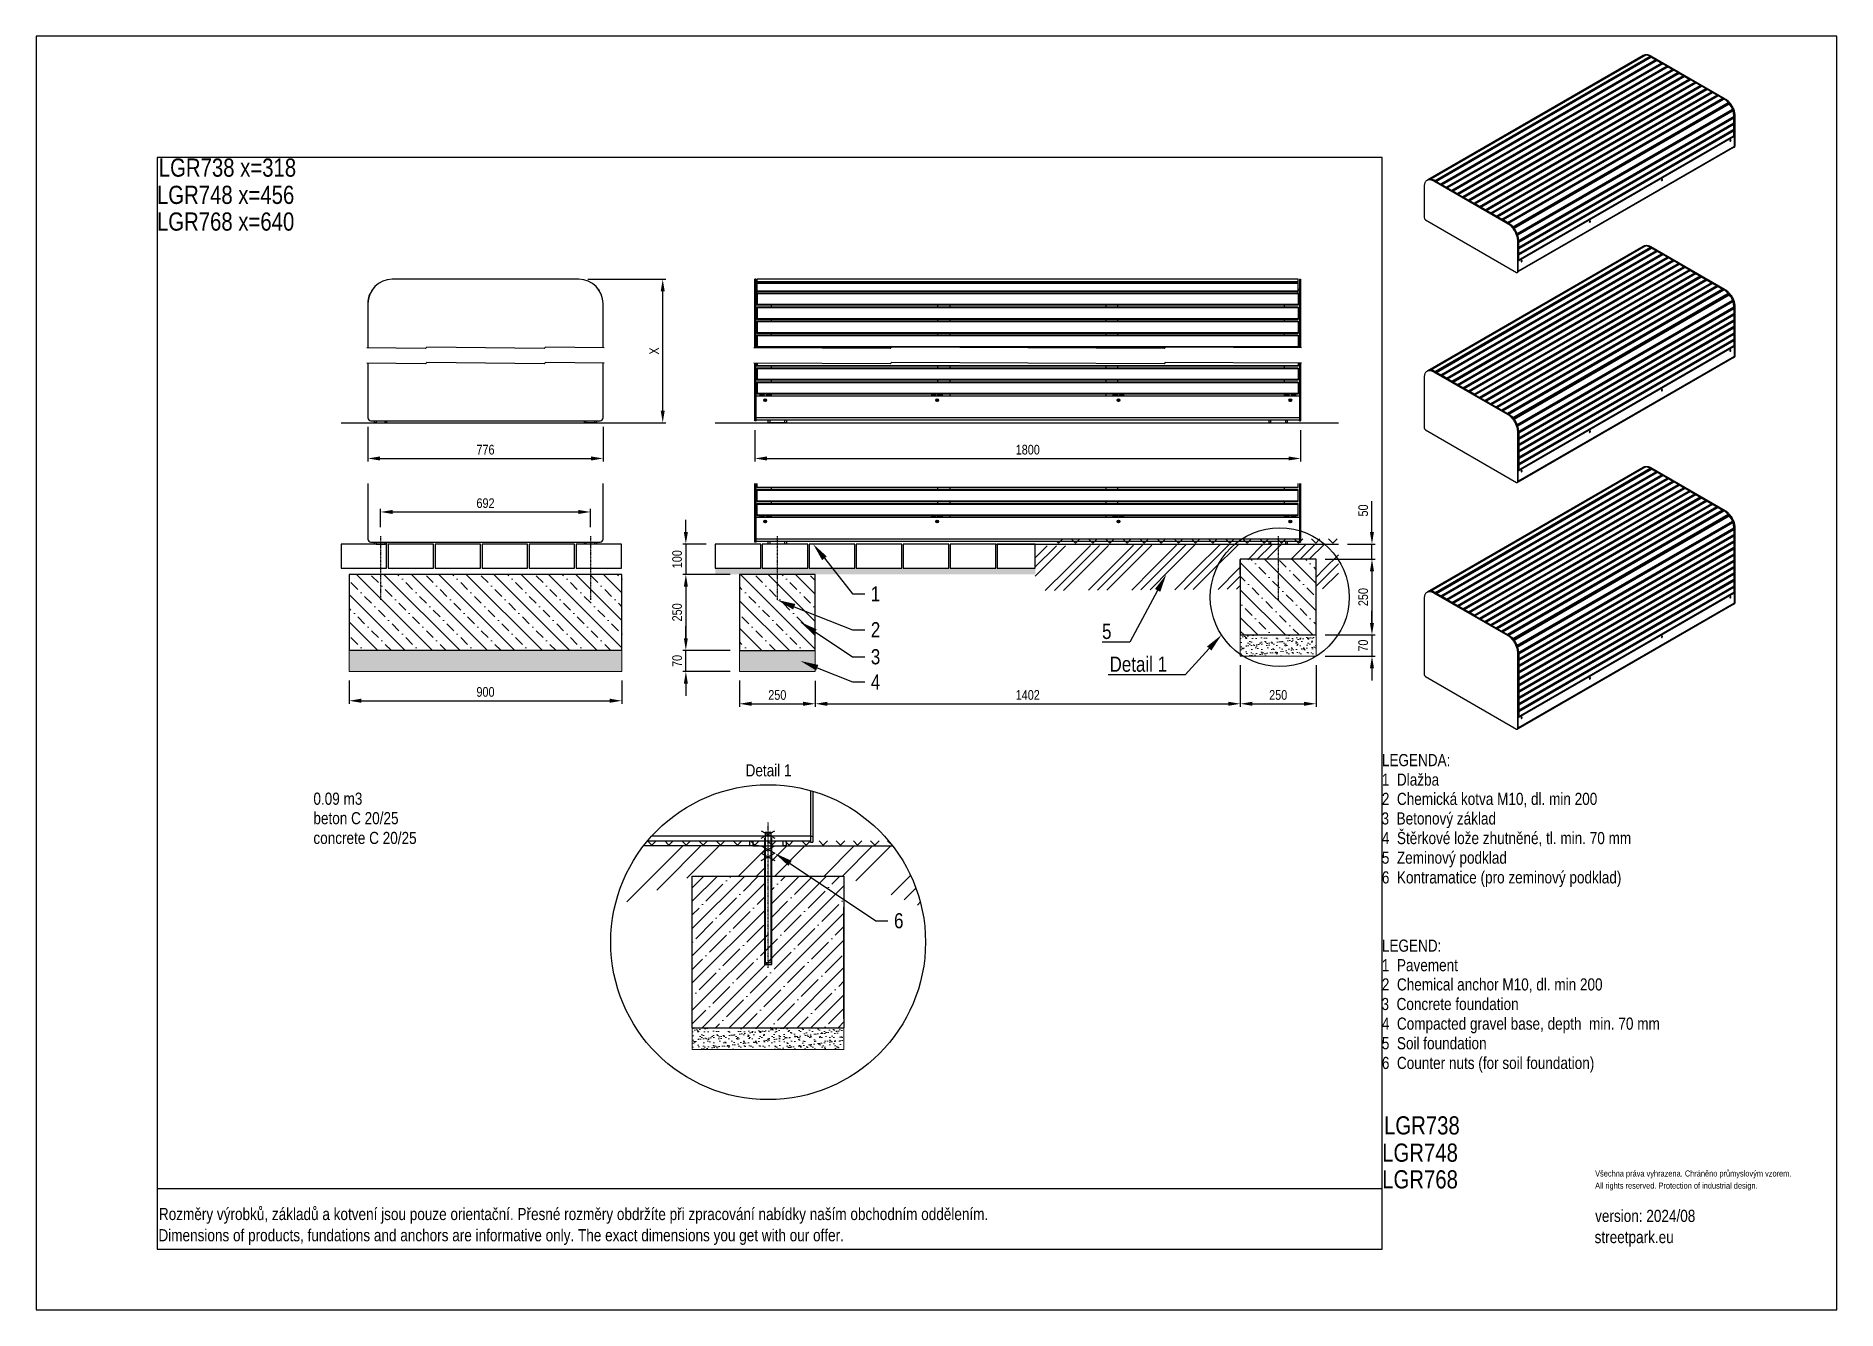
# Model space of a CAD drawing. Header units: millimetres. Extents: x 11004 to 16944, y 3085 to 7285.
import ezdxf
from ezdxf import colors
from ezdxf.entities.mleader import LeaderData, LeaderLine
from ezdxf.lldxf.tags import DXFTag
from ezdxf.math import Vec2, Vec3

# ---------------------------------------------------------------- set-up
doc = ezdxf.new("R2010")
doc.units = ezdxf.units.MM
doc.header["$LTSCALE"] = 0.3
doc.linetypes.add('DashDot', pattern=[15, 9, -3, 0, -3])
doc.layers.add('Nekreslit', color=6, linetype='Continuous', plot=False)
doc.layers.add('SRAFY', color=251, linetype='Continuous', lineweight=13)
doc.styles.add('SEACAD_Arial', font='arial.ttf', dxfattribs={"width": 0.8})
tags = doc.linetypes.add('HIDDEN2', pattern=[4.7625, 3.175, -1.5875]).pattern_tags.tags
tags[6:7] = [DXFTag(74, 4), DXFTag(75, 0), DXFTag(340, '0'), DXFTag(46, 0.0), DXFTag(50, 0.0), DXFTag(44, 0.0), DXFTag(45, 0.0)]
tags[4:5] = [DXFTag(74, 4), DXFTag(75, 0), DXFTag(340, '0'), DXFTag(46, 0.0), DXFTag(50, 0.0), DXFTag(44, 0.0), DXFTag(45, 0.0)]
doc.dimstyles.new('ISO-25', dxfattribs={"dimtxt": 1.6, "dimasz": 2, "dimexe": 0.5, "dimexo": 1.5, "dimtad": 1, "dimdec": 0, "dimtxsty": 'SEACAD_Arial', "dimcen": 2, "dimadec": 0, "dimazin": 0, "dimtfac": 1, "dimtdec": 0, "dimtmove": 0, "dimatfit": 3, "dimfxl": 1, "dimarcsym": 0})

msp = doc.modelspace()

# ---------------------------------------------------------------- texts
at = {"style": 'SEACAD_Arial', "width": 0.8}
for s, height, p in [('LGR748 x=456  ', 60, (11403.3, 6731.7)), ('LGR768 x=640  ', 60, (11403.3, 6643.7)), ('LEGENDA:', 40, (15443.3, 4878.1)), ('1  Dlažba', 40, (15443.3, 4813.8)), ('0.09 m3', 40, (11919.3, 4750.9)), ('2  Chemická kotva M10, dl. min 200', 40, (15443.3, 4750.3)), ('beton C 20/25', 40, (11919.3, 4686.7)), ('3  Betonový základ', 40, (15442.2, 4685.8)), ('concrete C 20/25', 40, (11919.3, 4621.5)), ('4  Štěrkové lože zhutněné, tl. min. 70 mm', 40, (15443.3, 4621.1)), ('5  Zeminový podklad', 40, (15443.3, 4556.5)), ('6  Kontramatice (pro zeminový podklad)', 40, (15443.3, 4491.5)), ('LEGEND:', 40, (15443.3, 4266.4)), ('1  Pavement', 40, (15443.3, 4202.1)), ('2  Chemical anchor M10, dl. min 200', 40, (15443.3, 4138.6)), ('3  Concrete foundation', 40, (15442.2, 4074)), ('4  Compacted gravel base, depth  min. 70 mm', 40, (15443.3, 4009.3)), ('5  Soil foundation', 40, (15443.3, 3944.7)), ('6  Counter nuts (for soil foundation)', 40, (15443.3, 3879.7)), ('LGR748  ', 60, (15444.4, 3573.9)), ('LGR768  ', 60, (15444.4, 3485.9)), ('Všechna práva vyhrazena. Chráněno průmyslovým vzorem.', 20, (16146.7, 3525.3)), ('All rights reserved. Protection of industrial design.', 20, (16146.7, 3485.3)), ('Rozměry výrobků, základů a kotvení jsou pouze orientační. Přesné rozměry obdržíte při zpracování nabídky naším obchodním oddělením.', 39.9982, (11409.8, 3381.6)), ('version: 2024/08', 40, (16146.7, 3375.5)), ('Dimensions of products, fundations and anchors are informative only. The exact dimensions you get with our offer.', 39.9982, (11408.2, 3311.7)), ('streetpark.eu', 40, (16145.1, 3305.6))]:
    msp.add_text(s, height=height, dxfattribs=at).set_placement(p)
at = {"char_height": 60, "attachment_point": 1, "style": 'SEACAD_Arial'}
for s, insert, width in [('LGR738 x=318  ', (11409.4, 6881.6), 880.891), ('LGR738  ', (15450.5, 3723.8), 253.994)]:
    msp.add_mtext(s, dxfattribs=dict(at, insert=insert, width=width))
at = {"insert": (13344.8, 4884.4), "char_height": 40, "attachment_point": 1, "style": 'SEACAD_Arial'}
msp.add_mtext_dynamic_manual_height_columns('Detail 1', width=226.121, gutter_width=200, heights=[0], dxfattribs=at)

# ---------------------------------------------------------------- blocks, each defined once
blk = doc.blocks.new('*D134')
at = {"color": 0, "lineweight": -2, "transparency": 16777216}
for p, q in [((12140.9, 5666.4), (12140.9, 5726.2)), ((12180.9, 5716.2), (12792.9, 5716.2)), ((12832.9, 5666.4), (12832.9, 5726.2))]:
    blk.add_line(p, q, dxfattribs=at)
at = {"color": 0, "transparency": 16777216}
for points in [[(12180.9, 5722.9), (12180.9, 5709.5), (12140.9, 5716.2)], [(12792.9, 5722.9), (12792.9, 5709.5), (12832.9, 5716.2)]]:
    blk.add_solid(points, dxfattribs=at)
at = {"layer": 'Defpoints', "color": 0, "transparency": 16777216}
for p in [(12832.9, 5716.2), (12140.9, 5636.4), (12832.9, 5636.4)]:
    blk.add_point(p, dxfattribs=at)
at = {"color": 0, "transparency": 16777216, "insert": (12486.9, 5745), "char_height": 32, "attachment_point": 5, "style": 'SEACAD_Arial'}
blk.add_mtext('692', dxfattribs=at)
blk = doc.blocks.new('*D137')
at = {"color": 0, "lineweight": -2, "transparency": 16777216}
for p, q in [((15305.5, 5560.6), (15420.7, 5560.6)), ((15410.7, 5520.6), (15410.7, 5350.6)), ((15256.4, 5310.6), (15420.7, 5310.6))]:
    blk.add_line(p, q, dxfattribs=at)
at = {"color": 0, "transparency": 16777216}
for points in [[(15404, 5520.6), (15417.3, 5520.6), (15410.7, 5560.6)], [(15404, 5350.6), (15417.3, 5350.6), (15410.7, 5310.6)]]:
    blk.add_solid(points, dxfattribs=at)
at = {"layer": 'Defpoints', "color": 0, "transparency": 16777216}
for p in [(15275.5, 5560.6), (15226.4, 5310.6), (15410.7, 5310.6)]:
    blk.add_point(p, dxfattribs=at)
at = {"color": 0, "transparency": 16777216, "insert": (15381.8, 5435.6), "char_height": 32, "attachment_point": 5, "rotation": 90, "style": 'SEACAD_Arial'}
blk.add_mtext('250', dxfattribs=at)
blk = doc.blocks.new('*D138')
at = {"color": 0, "lineweight": -2, "transparency": 16777216}
for p, q in [((15410.7, 5350.6), (15410.7, 5390.6)), ((15256.4, 5310.6), (15420.7, 5310.6)), ((15410.7, 5310.6), (15410.7, 5240.6)), ((15256.4, 5240.6), (15420.7, 5240.6)), ((15410.7, 5200.6), (15410.7, 5160.6))]:
    blk.add_line(p, q, dxfattribs=at)
at = {"color": 0, "transparency": 16777216}
for points in [[(15404, 5350.6), (15417.3, 5350.6), (15410.7, 5310.6)], [(15404, 5200.6), (15417.3, 5200.6), (15410.7, 5240.6)]]:
    blk.add_solid(points, dxfattribs=at)
at = {"layer": 'Defpoints', "color": 0, "transparency": 16777216}
for p in [(15226.4, 5310.6), (15226.4, 5240.6), (15410.7, 5240.6)]:
    blk.add_point(p, dxfattribs=at)
at = {"color": 0, "transparency": 16777216, "insert": (15381.8, 5275.6), "char_height": 32, "attachment_point": 5, "rotation": 90, "style": 'SEACAD_Arial'}
blk.add_mtext('70', dxfattribs=at)
blk = doc.blocks.new('*D139')
at = {"color": 0, "lineweight": -2, "transparency": 16777216}
for p, q in [((12036.9, 5160.1), (12036.9, 5083.8)), ((12936.9, 5160.1), (12936.9, 5083.8)), ((12076.9, 5093.8), (12896.9, 5093.8))]:
    blk.add_line(p, q, dxfattribs=at)
at = {"color": 0, "transparency": 16777216}
for points in [[(12076.9, 5100.5), (12076.9, 5087.1), (12036.9, 5093.8)], [(12896.9, 5100.5), (12896.9, 5087.1), (12936.9, 5093.8)]]:
    blk.add_solid(points, dxfattribs=at)
at = {"layer": 'Defpoints', "color": 0, "transparency": 16777216}
for p in [(12036.9, 5190.1), (12936.9, 5190.1), (12936.9, 5093.8)]:
    blk.add_point(p, dxfattribs=at)
at = {"color": 0, "transparency": 16777216, "insert": (12486.9, 5122.7), "char_height": 32, "attachment_point": 5, "style": 'SEACAD_Arial'}
blk.add_mtext('900', dxfattribs=at)
blk = doc.blocks.new('*D140')
at = {"color": 0, "lineweight": -2, "transparency": 16777216}
for p, q in [((13324.4, 5160.1), (13324.4, 5073.8)), ((13574.4, 5160), (13574.4, 5073.8)), ((13364.4, 5083.8), (13534.4, 5083.8))]:
    blk.add_line(p, q, dxfattribs=at)
at = {"color": 0, "transparency": 16777216}
for points in [[(13364.4, 5090.5), (13364.4, 5077.1), (13324.4, 5083.8)], [(13534.4, 5090.5), (13534.4, 5077.1), (13574.4, 5083.8)]]:
    blk.add_solid(points, dxfattribs=at)
at = {"layer": 'Defpoints', "color": 0, "transparency": 16777216}
for p in [(13324.4, 5190.1), (13574.4, 5190), (13574.4, 5083.8)]:
    blk.add_point(p, dxfattribs=at)
at = {"color": 0, "transparency": 16777216, "insert": (13449.4, 5112.7), "char_height": 32, "attachment_point": 5, "style": 'SEACAD_Arial'}
blk.add_mtext('250', dxfattribs=at)
blk = doc.blocks.new('*D141')
at = {"color": 0, "lineweight": -2, "transparency": 16777216}
for p, q in [((14976.4, 5210.6), (14976.4, 5073.8)), ((15226.4, 5210.6), (15226.4, 5073.8)), ((15016.4, 5083.8), (15186.4, 5083.8))]:
    blk.add_line(p, q, dxfattribs=at)
at = {"color": 0, "transparency": 16777216}
for points in [[(15016.4, 5090.5), (15016.4, 5077.1), (14976.4, 5083.8)], [(15186.4, 5090.5), (15186.4, 5077.1), (15226.4, 5083.8)]]:
    blk.add_solid(points, dxfattribs=at)
at = {"layer": 'Defpoints', "color": 0, "transparency": 16777216}
for p in [(14976.4, 5240.6), (15226.4, 5240.6), (15226.4, 5083.8)]:
    blk.add_point(p, dxfattribs=at)
at = {"color": 0, "transparency": 16777216, "insert": (15101.4, 5112.7), "char_height": 32, "attachment_point": 5, "style": 'SEACAD_Arial'}
blk.add_mtext('250', dxfattribs=at)
blk = doc.blocks.new('*D142')
at = {"color": 0, "lineweight": -2, "transparency": 16777216}
for p, q in [((14976.4, 5210.6), (14976.4, 5073.8)), ((13574.4, 5160), (13574.4, 5073.8)), ((13614.4, 5083.8), (14936.4, 5083.8))]:
    blk.add_line(p, q, dxfattribs=at)
at = {"color": 0, "transparency": 16777216}
for points in [[(13614.4, 5090.5), (13614.4, 5077.1), (13574.4, 5083.8)], [(14936.4, 5090.5), (14936.4, 5077.1), (14976.4, 5083.8)]]:
    blk.add_solid(points, dxfattribs=at)
at = {"layer": 'Defpoints', "color": 0, "transparency": 16777216}
for p in [(14976.4, 5240.6), (13574.4, 5190), (14976.4, 5083.8)]:
    blk.add_point(p, dxfattribs=at)
at = {"color": 0, "transparency": 16777216, "insert": (14275.4, 5112.7), "char_height": 32, "attachment_point": 5, "style": 'SEACAD_Arial'}
blk.add_mtext('1402', dxfattribs=at)
blk = doc.blocks.new('*D135')
at = {"color": 0, "lineweight": -2, "transparency": 16777216}
for p, q in [((12098.9, 5996.6), (12098.9, 5882.5)), ((12874.9, 5996.6), (12874.9, 5882.5)), ((12138.9, 5892.5), (12834.9, 5892.5))]:
    blk.add_line(p, q, dxfattribs=at)
at = {"color": 0, "transparency": 16777216}
for points in [[(12138.9, 5899.2), (12138.9, 5885.9), (12098.9, 5892.5)], [(12834.9, 5899.2), (12834.9, 5885.9), (12874.9, 5892.5)]]:
    blk.add_solid(points, dxfattribs=at)
at = {"layer": 'Defpoints', "color": 0, "transparency": 16777216}
for p in [(12098.9, 6026.6), (12874.9, 6026.6), (12874.9, 5892.5)]:
    blk.add_point(p, dxfattribs=at)
at = {"color": 0, "transparency": 16777216, "insert": (12486.9, 5921.4), "char_height": 32, "attachment_point": 5, "style": 'SEACAD_Arial'}
blk.add_mtext('776', dxfattribs=at)
blk = doc.blocks.new('*D143')
at = {"color": 0, "lineweight": -2, "transparency": 16777216}
for p, q in [((15410.7, 5650.4), (15410.7, 5752)), ((15329.9, 5610.4), (15420.7, 5610.4)), ((15410.7, 5560.6), (15410.7, 5610.4)), ((15256.4, 5560.6), (15420.7, 5560.6)), ((15410.7, 5520.6), (15410.7, 5480.6))]:
    blk.add_line(p, q, dxfattribs=at)
at = {"color": 0, "transparency": 16777216}
for points in [[(15404, 5650.4), (15417.3, 5650.4), (15410.7, 5610.4)], [(15404, 5520.6), (15417.3, 5520.6), (15410.7, 5560.6)]]:
    blk.add_solid(points, dxfattribs=at)
at = {"layer": 'Defpoints', "color": 0, "transparency": 16777216}
for p in [(15299.9, 5610.4), (15410.7, 5610.4), (15226.4, 5560.6)]:
    blk.add_point(p, dxfattribs=at)
at = {"color": 0, "transparency": 16777216, "insert": (15381.8, 5721.2), "char_height": 32, "attachment_point": 5, "rotation": 90, "style": 'SEACAD_Arial'}
blk.add_mtext('50', dxfattribs=at)
blk = doc.blocks.new('*D144')
at = {"color": 0, "lineweight": -2, "transparency": 16777216}
for p, q in [((13375.4, 5986.4), (13375.4, 5882.5)), ((15175.4, 5986.4), (15175.4, 5882.5)), ((13415.4, 5892.5), (15135.4, 5892.5))]:
    blk.add_line(p, q, dxfattribs=at)
at = {"color": 0, "transparency": 16777216}
for points in [[(13415.4, 5899.2), (13415.4, 5885.9), (13375.4, 5892.5)], [(15135.4, 5899.2), (15135.4, 5885.9), (15175.4, 5892.5)]]:
    blk.add_solid(points, dxfattribs=at)
at = {"layer": 'Defpoints', "color": 0, "transparency": 16777216}
for p in [(13375.4, 6016.4), (15175.4, 6016.4), (15175.4, 5892.5)]:
    blk.add_point(p, dxfattribs=at)
at = {"color": 0, "transparency": 16777216, "insert": (14275.4, 5921.4), "char_height": 32, "attachment_point": 5, "style": 'SEACAD_Arial'}
blk.add_mtext('1800', dxfattribs=at)
blk = doc.blocks.new('*D145')
at = {"color": 0, "lineweight": -2, "transparency": 16777216}
for p, q in [((13147.7, 5650.4), (13147.7, 5690.4)), ((13214.9, 5610.4), (13137.7, 5610.4)), ((13147.7, 5610.4), (13147.7, 5510.4)), ((13294.4, 5510.4), (13137.7, 5510.4)), ((13147.7, 5470.4), (13147.7, 5430.4))]:
    blk.add_line(p, q, dxfattribs=at)
at = {"color": 0, "transparency": 16777216}
for points in [[(13141.1, 5650.4), (13154.4, 5650.4), (13147.7, 5610.4)], [(13141.1, 5470.4), (13154.4, 5470.4), (13147.7, 5510.4)]]:
    blk.add_solid(points, dxfattribs=at)
at = {"layer": 'Defpoints', "color": 0, "transparency": 16777216}
for p in [(13244.9, 5610.4), (13147.7, 5510.4), (13324.4, 5510.4)]:
    blk.add_point(p, dxfattribs=at)
at = {"color": 0, "transparency": 16777216, "insert": (13118.9, 5560.4), "char_height": 32, "attachment_point": 5, "rotation": 90, "style": 'SEACAD_Arial'}
blk.add_mtext('100', dxfattribs=at)
blk = doc.blocks.new('*D146')
at = {"color": 0, "lineweight": -2, "transparency": 16777216}
for p, q in [((13294.4, 5510.4), (13137.7, 5510.4)), ((13147.7, 5470.4), (13147.7, 5300)), ((13294.4, 5260), (13137.7, 5260))]:
    blk.add_line(p, q, dxfattribs=at)
at = {"color": 0, "transparency": 16777216}
for points in [[(13141.1, 5470.4), (13154.4, 5470.4), (13147.7, 5510.4)], [(13141.1, 5300), (13154.4, 5300), (13147.7, 5260)]]:
    blk.add_solid(points, dxfattribs=at)
at = {"layer": 'Defpoints', "color": 0, "transparency": 16777216}
for p in [(13324.4, 5510.4), (13147.7, 5260), (13324.4, 5260)]:
    blk.add_point(p, dxfattribs=at)
at = {"color": 0, "transparency": 16777216, "insert": (13118.9, 5385.2), "char_height": 32, "attachment_point": 5, "rotation": 90, "style": 'SEACAD_Arial'}
blk.add_mtext('250', dxfattribs=at)
blk = doc.blocks.new('*D147')
at = {"color": 0, "lineweight": -2, "transparency": 16777216}
for p, q in [((13147.7, 5300), (13147.7, 5340)), ((13294.4, 5260), (13137.7, 5260)), ((13147.7, 5190), (13147.7, 5260)), ((13294.4, 5190), (13137.7, 5190)), ((13147.7, 5150), (13147.7, 5110))]:
    blk.add_line(p, q, dxfattribs=at)
at = {"color": 0, "transparency": 16777216}
for points in [[(13141.1, 5300), (13154.4, 5300), (13147.7, 5260)], [(13141.1, 5150), (13154.4, 5150), (13147.7, 5190)]]:
    blk.add_solid(points, dxfattribs=at)
at = {"layer": 'Defpoints', "color": 0, "transparency": 16777216}
for p in [(13147.7, 5260), (13324.4, 5260), (13324.4, 5190)]:
    blk.add_point(p, dxfattribs=at)
at = {"color": 0, "transparency": 16777216, "insert": (13118.9, 5225), "char_height": 32, "attachment_point": 5, "rotation": 90, "style": 'SEACAD_Arial'}
blk.add_mtext('70', dxfattribs=at)
blk = doc.blocks.new('*D151')
at = {"color": 0, "lineweight": -2, "transparency": 16777216}
for p, q in [((12824.9, 6483.2), (13081.5, 6483.2)), ((13071.5, 6050.4), (13071.5, 6443.2)), ((12882.9, 6010.4), (13081.5, 6010.4))]:
    blk.add_line(p, q, dxfattribs=at)
at = {"color": 0, "transparency": 16777216}
for points in [[(13064.8, 6443.2), (13078.1, 6443.2), (13071.5, 6483.2)], [(13064.8, 6050.4), (13078.1, 6050.4), (13071.5, 6010.4)]]:
    blk.add_solid(points, dxfattribs=at)
at = {"layer": 'Defpoints', "color": 0, "transparency": 16777216}
for p in [(12794.9, 6483.2), (13071.5, 6483.2), (12852.9, 6010.4)]:
    blk.add_point(p, dxfattribs=at)
at = {"color": 0, "transparency": 16777216, "insert": (13043, 6246.8), "char_height": 32, "attachment_point": 5, "rotation": 90, "style": 'SEACAD_Arial'}
blk.add_mtext('X', dxfattribs=at)

# ---------------------------------------------------------------- dimensions: what is measured, and where the dimension line sits
dim = msp.add_linear_dim(base=(13071.5, 6483.2), p1=(12852.9, 6010.4), p2=(12794.9, 6483.2), angle=90, text='X', dimstyle='ISO-25')
dim.commit()
dim.dimension.update_dxf_attribs({"geometry": '*D151', "text_midpoint": (13043, 6246.8)})
for base, p1, p2, picture, middle in [((12874.9, 5892.5), (12098.9, 6026.6), (12874.9, 6026.6), '*D135', (12486.9, 5921.4)), ((15175.4, 5892.5), (13375.4, 6016.4), (15175.4, 6016.4), '*D144', (14275.4, 5921.4))]:
    dim = msp.add_linear_dim(base=base, p1=p1, p2=p2, dimstyle='ISO-25')
    dim.commit()
    dim.dimension.update_dxf_attribs({"geometry": picture, "text_midpoint": middle})
for base, p1, p2, override, picture, middle in [((12832.9, 5716.2), (12140.9, 5636.4), (12832.9, 5636.4), {"dimscale": 0}, '*D134', (12486.9, 5745)), ((14976.4, 5083.8), (13574.4, 5190), (14976.4, 5240.6), {"dimscale": 0, "dimtix": 0, "dimtofl": 1, "dimtmove": 0, "dimatfit": 3}, '*D142', (14275.4, 5112.7)), ((15226.4, 5083.8), (14976.4, 5240.6), (15226.4, 5240.6), {"dimscale": 0, "dimtix": 0, "dimtofl": 1, "dimtmove": 0, "dimatfit": 3}, '*D141', (15101.4, 5112.7)), ((12936.9, 5093.8), (12036.9, 5190.1), (12936.9, 5190.1), {"dimscale": 0, "dimtix": 0, "dimtofl": 1, "dimtmove": 0, "dimatfit": 3}, '*D139', (12486.9, 5122.7)), ((13574.4, 5083.8), (13324.4, 5190.1), (13574.4, 5190), {"dimscale": 0, "dimtix": 0, "dimtofl": 1, "dimtmove": 0, "dimatfit": 3}, '*D140', (13449.4, 5112.7))]:
    dim = msp.add_linear_dim(base=base, p1=p1, p2=p2, dimstyle='ISO-25', override=override)
    dim.commit()
    dim.dimension.update_dxf_attribs({"geometry": picture, "text_midpoint": middle})
for base, p1, p2, picture, middle in [((15410.7, 5610.4), (15226.4, 5560.6), (15299.9, 5610.4), '*D143', (15381.8, 5721.2)), ((13147.7, 5510.4), (13244.9, 5610.4), (13324.4, 5510.4), '*D145', (13118.9, 5560.4)), ((13147.7, 5260), (13324.4, 5190), (13324.4, 5260), '*D147', (13118.9, 5225))]:
    dim = msp.add_linear_dim(base=base, p1=p1, p2=p2, angle=90, dimstyle='ISO-25')
    dim.commit()
    dim.dimension.update_dxf_attribs({"geometry": picture, "text_midpoint": middle})
for base, p1, p2, override, picture, middle in [((15410.7, 5310.6), (15275.5, 5560.6), (15226.4, 5310.6), {"dimscale": 0}, '*D137', (15381.8, 5435.6)), ((15410.7, 5240.6), (15226.4, 5310.6), (15226.4, 5240.6), {"dimscale": 0, "dimtmove": 1}, '*D138', (15381.8, 5275.6))]:
    dim = msp.add_linear_dim(base=base, p1=p1, p2=p2, angle=90, dimstyle='ISO-25', override=override)
    dim.commit()
    dim.dimension.update_dxf_attribs({"geometry": picture, "text_midpoint": middle})
dim = msp.add_linear_dim(base=(13147.7, 5260), p1=(13324.4, 5510.4), p2=(13324.4, 5260), angle=90, dimstyle='ISO-25')
dim.commit()
dim.dimension.update_dxf_attribs({"geometry": '*D146', "text_midpoint": (13147.7, 5385.2), "dimtype": 160})

# ---------------------------------------------------------------- hatches: boundary and pattern name
at = {"layer": 'SRAFY'}
h = msp.add_hatch(dxfattribs=at)
h.set_pattern_fill('GOST_GROUND', color=256, scale=10)
h.set_pattern_definition([(45, (6909.47, 295.79), (141.4214, -9e-15), [200]), (45, (6939.47, 295.79), (141.4214, -9e-15), [200]), (45, (6969.47, 295.79), (141.4214, -9e-15), [200])])
h.paths.add_polyline_path([(14976.4, 5461.5), (14299.9, 5456.6), (14299.9, 5604.3), (15299.9, 5610.4), (15299.9, 5463), (15226.4, 5463), (15226.4, 5560.6), (14976.4, 5558.7)])
h = msp.add_hatch(dxfattribs=at)
h.set_pattern_fill('TERACO', color=256, scale=20)
h.set_pattern_definition([(45, (6909.467, 295.79), (-28.28427, 28.28427), [20, -20]), (135, (6966.035, 295.79), (-28.28427, -28.28427), [20, -20])])
h.paths.add_polyline_path([(14369.9, 5610.4), (14369.9, 5633.5), (15299.9, 5633.5), (15299.9, 5610.5)])
h = msp.add_hatch(dxfattribs=at)
h.set_pattern_fill('AR-SAND', color=256, scale=0.5)
h.set_pattern_definition([(37.5, (6709.467, 295.79), (-0.800016, 24.47066), [0, -19.304, 0, -21.59, 0, -20.6375]), (7.5, (6709.467, 295.79), (22.47616, 35.84126), [0, -10.414, 0, -17.399, 0, -6.6675]), (327.5, (6693.846, 295.79), (39.54962, 0.07186), [0, -6.35, 0, -22.86, 0, -29.845]), (317.5, (6693.846, 295.79), (38.17782, 11.14647), [0, -3.175, 0, -14.986, 0, -17.145])])
h.paths.add_polyline_path([(13244.9, 5530.4), (13244.9, 5510.5), (13275.4, 5510.4), (13395.4, 5510.3), (13395.4, 5530.4)])
h.paths.add_polyline_path([(14299.9, 5510.1), (14299.9, 5530.4), (13395.4, 5530.4), (13395.4, 5510.3), (13525.4, 5510.1)])
h = msp.add_hatch(dxfattribs=at)
h.set_pattern_fill('BETON-PROSTY', color=256, scale=0.8, angle=90)
h.set_pattern_definition([(135, (6258.19, 781.864), (-45.25483, -45.25483), []), (135, (6258.19, 827.12), (-67.88225, -22.6274), [32, -16, 0, -16])])
h.paths.add_polyline_path([(15226.4, 5560.6), (14976.4, 5560.6), (14976.4, 5310.6), (15226.4, 5310.6)])
h = msp.add_hatch(dxfattribs=at)
h.set_pattern_fill('BETON-PROSTY', color=256, scale=0.8, angle=90)
h.set_pattern_definition([(135, (6702.88, 731.35), (-45.25483, -45.25483), []), (135, (6702.88, 776.605), (-67.88225, -22.6274), [32, -16, 0, -16])])
h.paths.add_polyline_path([(12936.9, 5390.5), (12936.9, 5510.1), (12036.9, 5510.1), (12036.9, 5260.1), (12185.9, 5260.1), (12936.9, 5260.1)])
h.paths.add_polyline_path([(13574.4, 5390.5), (13574.4, 5510), (13324.4, 5510.1), (13324.4, 5260.1), (13574.4, 5260.1)])
h = msp.add_hatch(dxfattribs=at)
h.set_pattern_fill('AR-SAND', color=256, scale=0.5)
h.set_pattern_definition([(37.5, (6853.852, 781.862), (-0.800016, 24.47066), [0, -19.304, 0, -21.59, 0, -20.6375]), (7.5, (6853.852, 781.862), (22.47616, 35.84126), [0, -10.414, 0, -17.399, 0, -6.6675]), (327.5, (6838.231, 781.862), (39.54962, 0.07186), [0, -6.35, 0, -22.86, 0, -29.845]), (317.5, (6838.23, 781.862), (38.17782, 11.14647), [0, -3.175, 0, -14.986, 0, -17.145])])
h.paths.add_polyline_path([(14976.4, 5310.6), (15226.4, 5310.6), (15226.4, 5240.6), (14976.4, 5240.6)])
h = msp.add_hatch(dxfattribs=at)
h.set_pattern_fill('AR-SAND', color=256, scale=0.5)
h.set_pattern_definition([(37.5, (6702.88, 731.35), (-0.800016, 24.47066), [0, -19.304, 0, -21.59, 0, -20.6375]), (7.5, (6702.88, 731.35), (22.47616, 35.84126), [0, -10.414, 0, -17.399, 0, -6.6675]), (327.5, (6687.258, 731.35), (39.54962, 0.07186), [0, -6.35, 0, -22.86, 0, -29.845]), (317.5, (6687.26, 731.35), (38.17782, 11.14647), [0, -3.175, 0, -14.986, 0, -17.145])])
h.paths.add_polyline_path([(12936.9, 5190.1), (12936.9, 5260.1), (12036.9, 5260.1), (12036.9, 5190.1)])
h.paths.add_polyline_path([(13574.4, 5190.1), (13574.4, 5260), (13496.7, 5260.1), (13324.4, 5260), (13324.4, 5190)])
h = msp.add_hatch(dxfattribs=at)
h.set_pattern_fill('TERACO', color=256, scale=20)
h.set_pattern_definition([(45, (5172.4, -699.72), (-28.28427, 28.28427), [20, -20]), (135, (5228.97, -699.72), (-28.28427, -28.28427), [20, -20])])
h.paths.add_polyline_path([(13017.2, 4614.9), (13017.2, 4638), (13820.8, 4638), (13820.8, 4614.9)])
h = msp.add_hatch(dxfattribs=at)
h.set_pattern_fill('GOST_GROUND', color=256, scale=20)
h.set_pattern_definition([(45, (5940, 245.79), (282.8427, -2e-14), [400]), (45, (6000, 245.79), (282.8427, -2e-14), [400]), (45, (6060, 245.79), (282.8427, -2e-14), [400])])
edge = h.paths.add_edge_path()
edge.add_line((13409, 4615), (13387, 4615))
edge.add_line((13387, 4615), (13008, 4615))
edge.add_arc((13419, 4297.8), 519.1, 142.33693, 166.98753)
edge.add_line((12913.2, 4414.7), (13169, 4515.7))
edge.add_line((13169, 4515.7), (13409, 4515.7))
edge.add_line((13409, 4515.7), (13409, 4615))
edge = h.paths.add_edge_path()
edge.add_line((13829.9, 4615), (13451, 4615))
edge.add_line((13451, 4615), (13429, 4615))
edge.add_line((13429, 4615), (13429, 4515.7))
edge.add_line((13429, 4515.7), (13669, 4515.7))
edge.add_line((13669, 4515.7), (13924.8, 4414.7))
edge.add_arc((13419, 4297.8), 519.1, 13.01247, 37.66307)
h = msp.add_hatch(dxfattribs=at)
h.set_pattern_fill('ANSI35', color=256, scale=10, angle=0.00001)
h.set_pattern_definition([(45, (5940, 346.8), (-44.9013, 44.90127), []), (45, (5984.9, 346.8), (-44.9013, 44.90127), [79.375, -15.875, 0, -15.875])])
h.paths.add_polyline_path([(13669, 4515.7), (13429, 4515.7), (13429, 4324.7), (13409, 4324.7), (13409, 4515.7), (13169, 4515.7), (13169, 4015.7), (13669, 4015.7)])
h = msp.add_hatch(dxfattribs=at)
h.set_pattern_fill('AR-SAND', color=256, scale=0.5)
h.set_pattern_definition([(37.5, (5046.428, -514.906), (-0.800016, 24.47066), [0, -19.304, 0, -21.59, 0, -20.6375]), (7.5, (5046.428, -514.906), (22.47616, 35.84126), [0, -10.414, 0, -17.399, 0, -6.6675]), (327.5, (5030.807, -514.906), (39.54962, 0.07186), [0, -6.35, 0, -22.86, 0, -29.845]), (317.5, (5030.807, -514.906), (38.17782, 11.14647), [0, -3.175, 0, -14.986, 0, -17.145])])
h.paths.add_polyline_path([(13169, 4013.9), (13669, 4013.9), (13669, 3943.9), (13169, 3943.8)])

# ---------------------------------------------------------------- linework, layer by layer
for p, q in [((16304.8, 7220.6), (15595.3, 6810.9)), ((16310.4, 7222.5), (15600.9, 6812.8)), ((16311.6, 7221.5), (15602.5, 6812.1)), ((16314.2, 7222.6), (15604.6, 6813)), ((16314.4, 7222.6), (15604.9, 6813)), ((16328.5, 7217.7), (15618.9, 6808)), ((16329.3, 7216.3), (15619.7, 6806.7)), ((16332.4, 7215.2), (15622.8, 6805.6)), ((16332.9, 7215.1), (15623.4, 6805.5)), ((16347.3, 7206.9), (15637.7, 6797.2)), ((16348.1, 7205.5), (15638.5, 6795.9)), ((16350.7, 7204.6), (15641.1, 6795)), ((16351.2, 7204.6), (15641.7, 6794.9)), ((16365.6, 7196.3), (15656, 6786.7)), ((16366.3, 7194.9), (15656.8, 6785.3)), ((16369, 7194.1), (15659.4, 6784.4)), ((16369.5, 7194), (15659.9, 6784.4)), ((16308.1, 7222.4), (16306.5, 7221.5)), ((16311.6, 7221.5), (16311.7, 7221.1)), ((16329, 7219.3), (16330.6, 7220.2)), ((16329, 7219.3), (16574, 7077.8)), ((16329.3, 7216.3), (16329.3, 7213.4)), ((16330.6, 7220.2), (16575.6, 7078.7)), ((16332.9, 7215.1), (16347.3, 7206.9)), ((16348.1, 7205.5), (16348.1, 7203.1)), ((16351.2, 7204.6), (16365.6, 7196.3)), ((16366.3, 7194.9), (16366.3, 7192.6)), ((16369.5, 7194), (16383.9, 7185.8)), ((16383.9, 7185.8), (15674.3, 6776.1)), ((16384.6, 7184.4), (15675.1, 6774.7)), ((16387.3, 7183.5), (15677.7, 6773.9)), ((16387.8, 7183.5), (15678.2, 6773.8)), ((16402.1, 7175.2), (15692.6, 6765.6)), ((16402.9, 7173.8), (15693.4, 6764.2)), ((16405.6, 7173), (15696, 6763.3)), ((16406.1, 7172.9), (15696.5, 6763.3)), ((16420.4, 7164.6), (15710.9, 6755)), ((16421.2, 7163.3), (15711.7, 6753.6)), ((16423.9, 7162.4), (15714.3, 6752.8)), ((16424.4, 7162.3), (15714.8, 6752.7)), ((16438.7, 7154.1), (15729.2, 6744.4)), ((16439.5, 7152.7), (15730, 6743.1)), ((16442.2, 7151.8), (15732.6, 6742.2)), ((16442.7, 7151.8), (15733.1, 6742.1)), ((16457, 7143.5), (15747.5, 6733.9)), ((16457.8, 7142.1), (15748.2, 6732.5)), ((16460.5, 7141.3), (15750.9, 6731.6)), ((15751.4, 6731.6), (16461, 7141.2)), ((15765.8, 6723.3), (16475.3, 7132.9)), ((15766.6, 6721.9), (16476.1, 7131.6)), ((16478.8, 7130.7), (15769.2, 6721.1)), ((15769.7, 6721), (16479.3, 7130.6)), ((16384.6, 7184.4), (16384.6, 7182)), ((16387.8, 7183.5), (16402.1, 7175.2)), ((16402.9, 7173.8), (16402.9, 7171.4)), ((16406.1, 7172.9), (16420.4, 7164.6)), ((16421.2, 7163.3), (16421.2, 7160.9)), ((16424.4, 7162.3), (16438.7, 7154.1)), ((16439.5, 7152.7), (16439.5, 7150.3)), ((16442.7, 7151.8), (16457, 7143.5)), ((16457.8, 7142.1), (16457.8, 7139.7)), ((16475.3, 7132.9), (16461, 7141.2)), ((16476.1, 7129.2), (16476.1, 7131.6)), ((16493.6, 7122.4), (16479.3, 7130.6)), ((15784.1, 6712.7), (16493.6, 7122.4)), ((15784.9, 6711.4), (16494.4, 7121)), ((16497.1, 7120.1), (15787.5, 6710.5)), ((15788, 6710.4), (16497.6, 7120.1)), ((15802.4, 6702.2), (16511.9, 7111.8)), ((15803.2, 6700.8), (16512.7, 7110.4)), ((16515.4, 7109.6), (15805.8, 6699.9)), ((15806.3, 6699.9), (16515.9, 7109.5)), ((15820.7, 6691.6), (16530.2, 7101.2)), ((15821.4, 6690.2), (16531, 7099.9)), ((16533.7, 7099), (15824.1, 6689.4)), ((15824.6, 6689.3), (16534.2, 7099)), ((15839, 6681.1), (16548.5, 7090.7)), ((15839.7, 6679.7), (16549.3, 7089.3)), ((16551.9, 7088.4), (15842.4, 6678.8)), ((15842.9, 6678.8), (16552.5, 7088.4)), ((15857.2, 6670.5), (16566.8, 7080.1)), ((15858, 6669.1), (16567.6, 7078.7)), ((16570.7, 7077.6), (15861.1, 6667.9)), ((15861.7, 6667.9), (16571.2, 7077.5)), ((16494.4, 7118.6), (16494.4, 7121)), ((16511.9, 7111.8), (16497.6, 7120.1)), ((16512.7, 7108.1), (16512.7, 7110.4)), ((16530.2, 7101.2), (16515.9, 7109.5)), ((16531, 7097.5), (16531, 7099.9)), ((16548.5, 7090.7), (16534.2, 7099)), ((16549.3, 7086.9), (16549.3, 7089.3)), ((16566.8, 7080.1), (16552.5, 7088.4)), ((16567.6, 7075.8), (16567.6, 7078.7)), ((16574, 7077.8), (16575.6, 7078.7)), ((15875.7, 6656.6), (16585.3, 7066.3)), ((15876.1, 6655.1), (16585.7, 7064.8)), ((16588.3, 7061.9), (15878.8, 6652.3)), ((15879.7, 6651.9), (16589.3, 7061.5)), ((15889.7, 6633.3), (16599.3, 7043)), ((15889.8, 6634.4), (16599.4, 7044)), ((16600.4, 7039.3), (15890.8, 6629.6)), ((16601.5, 7038.2), (15891.9, 6628.5)), ((15893.8, 6607.1), (16603.4, 7016.7)), ((15894.4, 6610.2), (16603.9, 7019.9)), ((16604.2, 7020.4), (15894.6, 6610.7)), ((15894.6, 6605.7), (16604.2, 7015.3)), ((16581.4, 7058), (16585.7, 7064.8)), ((16592.4, 7039), (16600.4, 7039.3)), ((16592.8, 7039.2), (16592.9, 7039)), ((16603.4, 7016.7), (16600.9, 7018.1)), ((16604.2, 6998.8), (16604.2, 7015.3)), ((16605.8, 7022.7), (16607.4, 7023.6)), ((16605.8, 7022.7), (16605.8, 6920.8)), ((16607.4, 7023.6), (16607.4, 6921.7)), ((16603.4, 6955.1), (15893, 6545.1)), ((16605, 6954.2), (15893, 6543.2)), ((15893.8, 6585.9), (16603.4, 6995.6)), ((15893.8, 6564.8), (16603.4, 6974.4)), ((15894.4, 6588.6), (16604, 6998.3)), ((15894.4, 6567.5), (16604, 6977.1)), ((15894.4, 6546.4), (16604, 6956)), ((15894.6, 6589.2), (16604.2, 6998.8)), ((15894.6, 6584.6), (16604.2, 6994.2)), ((15894.6, 6568), (16604.2, 6977.7)), ((15894.6, 6563.4), (16604.2, 6973.1)), ((15894.6, 6546.9), (16604.2, 6956.5)), ((16598.2, 6952.7), (16598.6, 6952.4)), ((16598.6, 6952.4), (16599.4, 6952.9)), ((16599.4, 6952.9), (16599, 6953.1)), ((16603.4, 6995.6), (16601.4, 6996.8)), ((16603.4, 6974.4), (16601.4, 6975.6)), ((16605, 6954.2), (16603.4, 6955.1)), ((16604.2, 6977.7), (16604.2, 6994.2)), ((16604.2, 6956.5), (16604.2, 6973.1)), ((16605, 6954.2), (16605, 6921.2)), ((16605, 6921.2), (15893, 6510.2)), ((15893, 6508.6), (16604.1, 6919.1)), ((16569.3, 6936), (16569.3, 6935.4)), ((16571.8, 6937.2), (16572.1, 6937)), ((16571.9, 6937.5), (16572.4, 6937.2)), ((16573.2, 6938.2), (16573.2, 6937.7)), ((16574.5, 6939), (16574.5, 6938.4)), ((16575, 6938.7), (16575, 6939.3)), ((16583.1, 6943.9), (16583.5, 6943.7)), ((16583.5, 6943.7), (16584.3, 6944.1)), ((16583.9, 6944.4), (16584, 6944.3)), ((16584.3, 6944.1), (16583.9, 6944.4)), ((16584.5, 6944.2), (16584.3, 6944.2)), ((16585.2, 6945), (16585, 6945.1)), ((16585.2, 6945), (16585, 6945.1)), ((16585.2, 6945), (16585.2, 6945.2)), ((16589.3, 6947.5), (16589.3, 6947)), ((16590.1, 6947.5), (16590.1, 6948)), ((16593.1, 6941.8), (16592.3, 6942.3)), ((16604.6, 6918.2), (16606.2, 6919.1)), ((16605.8, 6920.8), (16607.4, 6921.7)), ((15582.8, 6788.5), (15582.8, 6686.5)), ((15593.7, 6810), (15592.1, 6809.1)), ((15616.2, 6807.8), (15614.6, 6806.9)), ((15859.6, 6665.4), (15614.6, 6806.9)), ((15861.2, 6666.4), (15616.2, 6807.8)), ((15619.7, 6806.7), (15619.7, 6805.8)), ((15622.6, 6804.1), (15622.6, 6805.1)), ((15623.4, 6805.5), (15637.7, 6797.2)), ((15638.5, 6795.9), (15638.5, 6794.9)), ((15640.9, 6793.6), (15640.9, 6794.5)), ((15641.7, 6794.9), (15656, 6786.7)), ((15656.8, 6785.3), (15656.8, 6784.4)), ((15659.2, 6783), (15659.2, 6783.9)), ((15659.9, 6784.4), (15674.3, 6776.1)), ((15675.1, 6774.7), (15675.1, 6773.8)), ((15677.5, 6772.4), (15677.5, 6773.4)), ((15678.2, 6773.8), (15692.6, 6765.6)), ((16337.5, 6801.9), (16337.8, 6801.8)), ((16337.6, 6802.3), (16338.1, 6802)), ((16338.9, 6803), (16338.9, 6802.4)), ((16349, 6808.8), (16349, 6808.3)), ((16349.5, 6808.5), (16349.5, 6809.1)), ((16357.5, 6813.7), (16358, 6813.5)), ((16358, 6813.5), (16358.8, 6813.9)), ((16358.8, 6813.9), (16358.3, 6814.2)), ((16359.5, 6814.6), (16359.2, 6814.7)), ((16359.5, 6814.6), (16359.2, 6814.7)), ((16359.5, 6814.6), (16359.6, 6814.9)), ((16360, 6815.1), (16360.1, 6815.2)), ((16363.8, 6817.3), (16363.8, 6816.8)), ((16364.6, 6817.3), (16364.6, 6817.8)), ((16367.6, 6811.6), (16366.7, 6812.1)), ((16372.7, 6822.5), (16373.1, 6822.2)), ((16373.1, 6822.2), (16373.9, 6822.7)), ((16373.9, 6822.7), (16373.4, 6822.9)), ((15693.4, 6764.2), (15693.4, 6763.3)), ((15695.7, 6761.9), (15695.7, 6762.8)), ((15696.5, 6763.3), (15710.9, 6755)), ((15711.7, 6753.6), (15711.7, 6752.7)), ((15714, 6751.3), (15714, 6752.2)), ((15714.8, 6752.7), (15729.2, 6744.4)), ((15730, 6743.1), (15730, 6742.1)), ((15732.3, 6740.8), (15732.3, 6741.7)), ((15733.1, 6742.1), (15747.5, 6733.9)), ((15748.2, 6732.5), (15748.2, 6731.6)), ((15750.7, 6731.1), (15750.7, 6730.2)), ((15765.8, 6723.3), (15751.4, 6731.6)), ((15766.6, 6721), (15766.6, 6721.9)), ((15768.9, 6720.5), (15768.9, 6719.6)), ((15784.1, 6712.7), (15769.7, 6721)), ((15586.8, 6679.7), (15887.5, 6506.1)), ((15784.9, 6710.4), (15784.9, 6711.4)), ((15787.2, 6710), (15787.2, 6709.1)), ((15802.4, 6702.2), (15788, 6710.4)), ((15803.2, 6699.9), (15803.2, 6700.8)), ((15805.5, 6699.4), (15805.5, 6698.5)), ((15820.7, 6691.6), (15806.3, 6699.9)), ((15821.4, 6689.3), (15821.4, 6690.2)), ((15823.8, 6688.9), (15823.8, 6687.9)), ((15839, 6681.1), (15824.6, 6689.3)), ((15839.7, 6678.8), (15839.7, 6679.7)), ((15842.1, 6678.3), (15842.1, 6677.4)), ((15857.2, 6670.5), (15842.9, 6678.8)), ((15858, 6668.2), (15858, 6669.1)), ((15861.2, 6666.4), (15859.6, 6665.4)), ((15860.9, 6667.4), (15860.9, 6666.5)), ((15875.5, 6654.2), (15876.1, 6655.1)), ((16105.9, 6668.5), (16105.9, 6667.9)), ((16110.8, 6671.1), (16111.1, 6670.9)), ((16110.9, 6671.4), (16111.1, 6671.3)), ((16111.1, 6671.5), (16111.1, 6670.9)), ((16111.6, 6671.2), (16111.6, 6671.8)), ((16119.7, 6676.4), (16120.2, 6676.2)), ((16120.2, 6676.2), (16120.9, 6676.6)), ((16120.9, 6676.6), (16120.5, 6676.9)), ((16120.6, 6677), (16120.8, 6676.8)), ((16122, 6677.7), (16121.9, 6677.7)), ((16122, 6677.7), (16121.9, 6677.7)), ((16125.9, 6680), (16125.9, 6679.5)), ((16126.7, 6680), (16126.7, 6680.5)), ((16129.7, 6674.3), (16128.9, 6674.8)), ((16134.8, 6685.2), (16135.3, 6684.9)), ((16135.3, 6684.9), (16136.1, 6685.4)), ((16136.1, 6685.4), (16135.6, 6685.6)), ((15877.9, 6651.3), (15878.2, 6651.5)), ((15878.6, 6652.2), (15878, 6651.2)), ((15888.3, 6633.2), (15889.5, 6633.3)), ((15888.7, 6633.2), (15888.4, 6633.1)), ((15889.7, 6629.6), (15890.8, 6629.6)), ((15893, 6611.2), (15891.4, 6610.3)), ((15891.4, 6508.4), (15891.4, 6610.3)), ((15893, 6509.3), (15893, 6611.2)), ((15893.8, 6610.3), (15893, 6610.7)), ((15893.8, 6607.1), (15893, 6607.5)), ((15894.6, 6589.2), (15894.6, 6605.7)), ((16304.8, 6591.3), (15595.3, 6181.7)), ((16310.4, 6593.2), (15600.9, 6183.6)), ((16311.6, 6592.2), (15602.5, 6182.9)), ((16314.2, 6593.3), (15604.6, 6183.7)), ((16314.4, 6593.4), (15604.9, 6183.7)), ((16328.5, 6588.4), (15618.9, 6178.8)), ((16329.3, 6587), (15619.7, 6177.4)), ((16332.4, 6585.9), (15622.8, 6176.3)), ((15623.4, 6176.2), (16332.9, 6585.9)), ((15637.7, 6168), (16347.3, 6577.6)), ((15638.5, 6166.6), (16348.1, 6576.2)), ((16350.7, 6575.4), (15641.1, 6165.7)), ((15641.7, 6165.7), (16351.2, 6575.3)), ((15656, 6157.4), (16365.6, 6567.1)), ((15656.8, 6156), (16366.3, 6565.7)), ((16369, 6564.8), (15659.4, 6155.2)), ((15659.9, 6155.1), (16369.5, 6564.8)), ((15674.3, 6146.9), (16383.9, 6556.5)), ((15675.1, 6145.5), (16384.6, 6555.1)), ((16387.3, 6554.2), (15677.7, 6144.6)), ((15678.2, 6144.6), (16387.8, 6554.2)), ((15692.6, 6136.3), (16402.1, 6545.9)), ((15693.4, 6134.9), (16402.9, 6544.6)), ((16405.6, 6543.7), (15696, 6134.1)), ((15696.5, 6134), (16406.1, 6543.6)), ((15710.9, 6125.7), (16420.4, 6535.4)), ((15893, 6589.2), (15893.8, 6588.7)), ((15893.8, 6585.9), (15893, 6586.4)), ((15893, 6568), (15893.8, 6567.6)), ((15893.8, 6564.8), (15893, 6565.3)), ((15893, 6546.9), (15894.6, 6546)), ((15893, 6546.9), (15893.8, 6546.4)), ((15894.6, 6568), (15894.6, 6584.6)), ((15894.6, 6546.9), (15894.6, 6563.4)), ((15894.6, 6546), (15895.4, 6546.4)), ((15895, 6546.8), (15895.1, 6546.6)), ((15895.4, 6546.4), (15895, 6546.7)), ((15895.6, 6546.5), (15895.4, 6546.5)), ((15896.3, 6547.3), (15896.1, 6547.4)), ((15896.3, 6547.3), (15896.1, 6547.4)), ((15896.3, 6547.3), (15896.3, 6547.5)), ((15900.4, 6549.8), (15900.4, 6549.3)), ((15901.2, 6549.8), (15901.2, 6550.3)), ((15904.2, 6544.1), (15903.4, 6544.6)), ((15909.3, 6555), (15909.7, 6554.7)), ((15909.7, 6554.7), (15910.5, 6555.2)), ((15910.5, 6555.2), (15910.1, 6555.4)), ((16308.1, 6593.2), (16306.5, 6592.2)), ((16311.6, 6592.2), (16311.7, 6591.9)), ((16329, 6590), (16330.6, 6590.9)), ((16329, 6590), (16574, 6448.6)), ((16329.3, 6587), (16329.3, 6584.2)), ((16330.6, 6590.9), (16575.6, 6449.5)), ((16347.3, 6577.6), (16332.9, 6585.9)), ((16348.1, 6573.9), (16348.1, 6576.2)), ((16365.6, 6567.1), (16351.2, 6575.3)), ((16366.3, 6563.3), (16366.3, 6565.7)), ((16383.9, 6556.5), (16369.5, 6564.8)), ((16384.6, 6552.7), (16384.6, 6555.1)), ((16402.1, 6545.9), (16387.8, 6554.2)), ((16402.9, 6542.2), (16402.9, 6544.6)), ((16420.4, 6535.4), (16406.1, 6543.6)), ((12794.9, 6483.2), (12178.9, 6483.2)), ((13379.4, 6483.2), (13375.4, 6483.2)), ((13375.4, 6403.2), (13375.4, 6483.2)), ((13379.4, 6403.2), (13379.4, 6483.2)), ((15167.4, 6483.2), (13383.4, 6483.2)), ((13383.4, 6476.2), (13383.4, 6483.2)), ((15167.4, 6483.2), (13383.4, 6483.2)), ((13383.4, 6483.2), (13383.4, 6483.2)), ((13383.4, 6473.5), (13383.4, 6476.2)), ((13383.4, 6476.2), (15167.4, 6476.2)), ((15167.4, 6476.2), (15167.4, 6483.2)), ((15167.4, 6483.2), (15167.4, 6483.2)), ((15167.4, 6473.5), (15167.4, 6476.2)), ((15171.4, 6483.2), (15171.4, 6403.2)), ((15171.4, 6483.2), (15175.4, 6483.2)), ((15175.4, 6483.2), (15175.4, 6403.2)), ((15711.7, 6124.4), (16421.2, 6534)), ((16423.9, 6533.1), (15714.3, 6123.5)), ((15714.8, 6123.4), (16424.4, 6533.1)), ((15729.2, 6115.2), (16438.7, 6524.8)), ((15730, 6113.8), (16439.5, 6523.4)), ((16442.2, 6522.6), (15732.6, 6112.9)), ((15733.1, 6112.9), (16442.7, 6522.5)), ((15747.5, 6104.6), (16457, 6514.2)), ((15748.2, 6103.2), (16457.8, 6512.9)), ((16460.5, 6512), (15750.9, 6102.4)), ((16461, 6511.9), (15751.4, 6102.3)), ((16475.3, 6503.7), (15765.8, 6094)), ((16476.1, 6502.3), (15766.5, 6092.7)), ((16478.7, 6501.4), (15769.2, 6091.8)), ((16479.3, 6501.4), (15769.7, 6091.8)), ((16493.6, 6493.1), (15784, 6083.5)), ((16494.4, 6491.7), (15784.8, 6082.1)), ((16497, 6490.9), (15787.5, 6081.2)), ((16497.6, 6490.8), (15788, 6081.2)), ((16511.9, 6482.6), (15802.3, 6072.9)), ((16512.7, 6481.2), (15803.1, 6071.5)), ((16515.3, 6480.3), (15805.8, 6070.7)), ((16515.9, 6480.3), (15806.3, 6070.6)), ((15890.3, 6505.8), (15891.9, 6506.7)), ((15893, 6509.3), (15891.4, 6508.4)), ((16421.2, 6531.6), (16421.2, 6534)), ((16438.7, 6524.8), (16424.4, 6533.1)), ((16439.5, 6521.1), (16439.5, 6523.4)), ((16457, 6514.2), (16442.7, 6522.5)), ((16457.8, 6510.5), (16457.8, 6512.9)), ((16461, 6511.9), (16475.3, 6503.7)), ((16476.1, 6502.3), (16476.1, 6499.9)), ((16479.3, 6501.4), (16493.6, 6493.1)), ((16494.4, 6491.7), (16494.4, 6489.4)), ((16497.6, 6490.8), (16511.9, 6482.6)), ((16512.7, 6481.2), (16512.7, 6478.8)), ((16515.9, 6480.3), (16530.2, 6472)), ((12110.8, 6445.2), (12111, 6445.5)), ((12862.9, 6445.4), (12862.8, 6445.5)), ((13379.4, 6451.2), (13383.4, 6451.2)), ((13379.4, 6448.8), (13383.4, 6448.8)), ((13379.4, 6425.4), (13383.4, 6425.4)), ((13379.4, 6419.8), (13383.4, 6419.8)), ((13383.4, 6471.2), (13383.4, 6473.5)), ((13383.4, 6473.5), (15167.4, 6473.5)), ((15167.4, 6471.2), (13383.4, 6471.2)), ((13383.4, 6470.9), (13383.4, 6471.2)), ((13383.4, 6445.5), (13383.4, 6470.9)), ((13383.4, 6470.9), (15167.4, 6470.9)), ((13383.4, 6442.7), (13383.4, 6445.5)), ((13383.4, 6445.5), (15167.4, 6445.5)), ((13383.4, 6436.9), (13383.4, 6442.7)), ((13383.4, 6442.7), (15167.4, 6442.7)), ((15167.4, 6436.9), (13383.4, 6436.9)), ((13383.4, 6436.9), (13383.4, 6435.7)), ((13383.4, 6435.7), (13383.4, 6400.3)), ((15167.4, 6435.7), (13383.4, 6435.7)), ((15167.4, 6471.2), (15167.4, 6473.5)), ((15167.4, 6470.9), (15167.4, 6471.2)), ((15167.4, 6445.5), (15167.4, 6470.9)), ((15167.4, 6451.2), (15171.4, 6451.2)), ((15167.4, 6448.8), (15171.4, 6448.8)), ((15167.4, 6442.7), (15167.4, 6445.5)), ((15167.4, 6436.9), (15167.4, 6442.7)), ((15167.4, 6436.9), (15167.4, 6435.7)), ((15167.4, 6435.7), (15167.4, 6400.3)), ((15167.4, 6425.4), (15171.4, 6425.4)), ((15167.4, 6419.8), (15171.4, 6419.8)), ((16530.2, 6472), (15820.6, 6062.4)), ((16531, 6470.6), (15821.4, 6061)), ((16533.6, 6469.8), (15824.1, 6060.1)), ((16534.2, 6469.7), (15824.6, 6060.1)), ((16548.5, 6461.4), (15838.9, 6051.8)), ((16549.3, 6460.1), (15839.7, 6050.4)), ((16551.9, 6459.2), (15842.4, 6049.6)), ((16552.5, 6459.1), (15842.9, 6049.5)), ((16566.8, 6450.9), (15857.2, 6041.2)), ((16567.6, 6449.5), (15858, 6039.9)), ((16570.7, 6448.3), (15861.1, 6038.7)), ((15861.7, 6038.6), (16571.2, 6448.3)), ((15875.7, 6027.4), (16585.3, 6437)), ((15876.1, 6025.9), (16585.7, 6435.5)), ((16588.3, 6432.7), (15878.7, 6023)), ((15879.7, 6022.6), (16589.3, 6432.2)), ((16531, 6470.6), (16531, 6468.2)), ((16534.2, 6469.7), (16548.5, 6461.4)), ((16549.3, 6460.1), (16549.3, 6457.7)), ((16552.5, 6459.1), (16566.8, 6450.9)), ((16567.6, 6449.5), (16567.6, 6446.5)), ((16574, 6448.6), (16575.6, 6449.5)), ((16581.4, 6428.7), (16585.7, 6435.5)), ((12098.9, 6403.2), (12098.9, 6256.9)), ((12874.9, 6257), (12874.9, 6403.2)), ((13375.4, 6256.9), (13375.4, 6403.2)), ((13379.4, 6403.2), (13375.4, 6403.2)), ((13379.4, 6256.9), (13379.4, 6403.2)), ((13383.4, 6400.3), (13383.4, 6398.4)), ((15167.4, 6400.3), (13383.4, 6400.3)), ((15167.4, 6398.4), (13383.4, 6398.4)), ((15167.4, 6391.1), (13383.4, 6391.1)), ((13383.4, 6391.1), (13383.4, 6389.1)), ((13383.4, 6389.1), (13383.4, 6353.1)), ((15167.4, 6389.1), (13383.4, 6389.1)), ((13429.4, 6398.4), (13429.4, 6391.1)), ((13978.4, 6391.1), (13978.4, 6398.4)), ((14018.4, 6398.4), (14018.4, 6391.1)), ((14532.4, 6398.4), (14532.4, 6391.1)), ((14572.4, 6391.1), (14572.4, 6398.4)), ((15121.4, 6398.4), (15121.4, 6391.1)), ((15167.4, 6400.3), (15167.4, 6398.4)), ((15167.4, 6391.1), (15167.4, 6389.1)), ((15167.4, 6389.1), (15167.4, 6353.1)), ((15171.4, 6403.2), (15171.4, 6257)), ((15171.4, 6403.2), (15175.4, 6403.2)), ((15175.4, 6403.2), (15175.4, 6257)), ((15889.7, 6004.1), (16599.3, 6413.7)), ((15889.8, 6005.1), (16599.4, 6414.8)), ((16600.3, 6410.1), (15890.8, 6000.5)), ((16601.4, 6409.1), (15891.9, 5999.4)), ((16603.4, 6387.4), (15893.8, 5977.8)), ((16603.4, 6366.3), (15893.8, 5956.7)), ((15894.4, 5981.1), (16603.9, 6390.8)), ((15894.4, 5959.4), (16604, 6369)), ((16604.2, 6391.2), (15894.6, 5981.6)), ((16604.2, 6386.1), (15894.6, 5976.4)), ((16604.2, 6369.5), (15894.6, 5959.9)), ((16604.2, 6364.9), (15894.6, 5955.3)), ((16592.6, 6409.9), (16600.3, 6410.1)), ((16600.8, 6388.9), (16603.4, 6387.4)), ((16601.3, 6367.5), (16603.4, 6366.3)), ((16604.2, 6386.1), (16604.2, 6369.5)), ((16604.2, 6364.9), (16604.2, 6348.4)), ((16605.8, 6393.5), (16607.4, 6394.4)), ((16605.8, 6393.5), (16605.8, 6228.1)), ((16607.4, 6394.4), (16607.4, 6229)), ((13383.4, 6353.1), (13383.4, 6351.1)), ((15167.4, 6353.1), (13383.4, 6353.1)), ((15167.4, 6351.1), (13383.4, 6351.1)), ((15167.4, 6345.1), (13383.4, 6345.1)), ((13383.4, 6345.1), (13383.4, 6343.1)), ((13383.4, 6343.1), (13383.4, 6307.1)), ((15167.4, 6343.1), (13383.4, 6343.1)), ((13383.4, 6307.1), (13383.4, 6305.1)), ((15167.4, 6307.1), (13383.4, 6307.1)), ((15167.4, 6305.1), (13383.4, 6305.1)), ((15167.4, 6299.1), (13383.4, 6299.1)), ((13383.4, 6299.1), (13383.4, 6297.1)), ((13383.4, 6297.1), (13383.4, 6261.1)), ((15167.4, 6297.1), (13383.4, 6297.1)), ((13429.4, 6351.1), (13429.4, 6345.1)), ((13429.4, 6305.1), (13429.4, 6299.1)), ((13978.4, 6345.1), (13978.4, 6351.1)), ((13978.4, 6299.1), (13978.4, 6305.1)), ((14018.4, 6351.1), (14018.4, 6345.1)), ((14018.4, 6305.1), (14018.4, 6299.1)), ((14532.4, 6351.1), (14532.4, 6345.1)), ((14532.4, 6305.1), (14532.4, 6299.1)), ((14572.4, 6345.1), (14572.4, 6351.1)), ((14572.4, 6299.1), (14572.4, 6305.1)), ((15121.4, 6351.1), (15121.4, 6345.1)), ((15121.4, 6305.1), (15121.4, 6299.1)), ((15167.4, 6353.1), (15167.4, 6351.1)), ((15167.4, 6345.1), (15167.4, 6343.1)), ((15167.4, 6343.1), (15167.4, 6307.1)), ((15167.4, 6307.1), (15167.4, 6305.1)), ((15167.4, 6299.1), (15167.4, 6297.1)), ((15167.4, 6297.1), (15167.4, 6261.1)), ((16603.4, 6345.2), (15893.8, 5935.6)), ((16603.4, 6324.1), (15893.8, 5914.4)), ((16603.4, 6302.9), (15893.8, 5893.3)), ((15894.4, 5938.3), (16604, 6347.9)), ((15894.4, 5917.1), (16604, 6326.8)), ((15894.4, 5896), (16604, 6305.6)), ((16604.2, 6348.4), (15894.6, 5938.8)), ((16604.2, 6343.8), (15894.6, 5934.2)), ((16604.2, 6327.3), (15894.6, 5917.6)), ((16604.2, 6322.7), (15894.6, 5913)), ((16604.2, 6306.1), (15894.6, 5896.5)), ((16604.2, 6301.6), (15894.6, 5891.9)), ((16601.3, 6346.4), (16603.4, 6345.2)), ((16601.3, 6325.2), (16603.4, 6324.1)), ((16601.3, 6304.1), (16603.4, 6302.9)), ((16604.2, 6343.8), (16604.2, 6327.3)), ((16604.2, 6322.7), (16604.2, 6306.1)), ((16604.2, 6301.6), (16604.2, 6285)), ((12289.4, 6255), (12095.9, 6257)), ((12293.4, 6259), (12289.4, 6255)), ((12680.4, 6255), (12293.4, 6259)), ((12684.4, 6259), (12680.4, 6255)), ((12877.9, 6257), (12684.4, 6259)), ((13821.9, 6255), (13372.4, 6257)), ((13383.4, 6261.1), (13383.4, 6259.1)), ((15167.4, 6261.1), (13383.4, 6261.1)), ((15167.4, 6259.1), (13383.4, 6259.1)), ((13429.4, 6259.1), (13429.4, 6256.7)), ((13825.9, 6259), (13821.9, 6255)), ((14724.9, 6255), (13825.9, 6259)), ((13978.4, 6258.3), (13978.4, 6259.1)), ((14018.4, 6259.1), (14018.4, 6258.1)), ((14532.4, 6259.1), (14532.4, 6255.8)), ((14572.4, 6255.6), (14572.4, 6259.1)), ((14728.9, 6259), (14724.9, 6255)), ((15178.4, 6257), (14728.9, 6259)), ((15121.4, 6259.1), (15121.4, 6257.2)), ((15167.4, 6261.1), (15167.4, 6259.1)), ((16603.4, 6262.5), (15893, 5852.4)), ((16605, 6261.6), (15893, 5850.6)), ((16603.4, 6281.8), (15893.8, 5872.2)), ((15894.4, 5874.9), (16604, 6284.5)), ((15894.4, 5853.7), (16604, 6263.4)), ((16604.2, 6285), (15894.6, 5875.4)), ((16604.2, 6280.4), (15894.6, 5870.8)), ((16604.2, 6263.9), (15894.6, 5854.3)), ((16569.3, 6243.3), (16569.3, 6242.8)), ((16571.8, 6244.5), (16572, 6244.4)), ((16571.9, 6244.9), (16572.4, 6244.6)), ((16573.2, 6245.6), (16573.2, 6245.1)), ((16574.5, 6246.3), (16574.5, 6245.8)), ((16575, 6246.1), (16575, 6246.6)), ((16583, 6251.3), (16583.5, 6251)), ((16583.5, 6251), (16584.3, 6251.5)), ((16584.3, 6251.5), (16583.8, 6251.8)), ((16583.9, 6251.8), (16584, 6251.7)), ((16585.2, 6252.3), (16585, 6252.4)), ((16585.2, 6252.3), (16585, 6252.4)), ((16585.2, 6252.3), (16585.2, 6252.6)), ((16589.3, 6254.9), (16589.3, 6254.4)), ((16590.1, 6254.8), (16590.1, 6255.4)), ((16593.1, 6249.2), (16592.3, 6249.7)), ((16598.2, 6260), (16598.6, 6259.8)), ((16598.6, 6259.8), (16599.4, 6260.2)), ((16599.4, 6260.2), (16599, 6260.5)), ((16601.3, 6283), (16603.4, 6281.8)), ((16605, 6261.6), (16603.4, 6262.5)), ((16604.2, 6280.4), (16604.2, 6263.9)), ((16605, 6261.6), (16605, 6228.5)), ((12289.4, 6205), (12095.9, 6207)), ((12098.9, 6206.9), (12098.9, 6026.6)), ((12293.4, 6209), (12289.4, 6205)), ((12680.4, 6205), (12293.4, 6209)), ((12684.4, 6209), (12680.4, 6205)), ((12877.9, 6207), (12684.4, 6209)), ((12874.9, 6026.6), (12874.9, 6207)), ((13821.9, 6205), (13372.4, 6207)), ((13375.4, 6026.6), (13375.4, 6206.9)), ((13379.4, 6026.6), (13379.4, 6206.9)), ((13383.4, 6206.9), (13383.4, 6198.4)), ((13383.4, 6198.4), (13383.4, 6196.4)), ((15167.4, 6198.4), (13383.4, 6198.4)), ((15167.4, 6196.4), (13383.4, 6196.4)), ((15167.4, 6190.4), (13383.4, 6190.4)), ((13383.4, 6190.4), (13383.4, 6188.4)), ((13383.4, 6188.4), (13383.4, 6152.4)), ((15167.4, 6188.4), (13383.4, 6188.4)), ((13429.4, 6196.4), (13429.4, 6190.4)), ((13825.9, 6209), (13821.9, 6205)), ((14724.9, 6205), (13825.9, 6209)), ((13978.4, 6190.4), (13978.4, 6196.4)), ((14018.4, 6196.4), (14018.4, 6190.4)), ((14532.4, 6196.4), (14532.4, 6190.4)), ((14572.4, 6190.4), (14572.4, 6196.4)), ((14728.9, 6209), (14724.9, 6205)), ((15178.4, 6207), (14728.9, 6209)), ((15121.4, 6196.4), (15121.4, 6190.4)), ((15167.4, 6207), (15167.4, 6198.4)), ((15167.4, 6198.4), (15167.4, 6196.4)), ((15167.4, 6190.4), (15167.4, 6188.4)), ((15167.4, 6188.4), (15167.4, 6152.4)), ((15171.4, 6207), (15171.4, 6026.6)), ((15175.4, 6207), (15175.4, 6026.6)), ((15593.7, 6180.8), (15592.1, 6179.8)), ((15616.2, 6178.5), (15614.6, 6177.6)), ((15859.6, 6036.2), (15614.6, 6177.6)), ((15861.2, 6037.1), (15616.2, 6178.5)), ((16605, 6228.5), (15893, 5817.5)), ((15893, 5816), (16604.1, 6226.5)), ((16604.6, 6225.5), (16606.2, 6226.4)), ((16605.8, 6228.1), (16607.4, 6229)), ((13383.4, 6152.4), (13383.4, 6150.4)), ((15167.4, 6152.4), (13383.4, 6152.4)), ((15167.4, 6150.4), (13383.4, 6150.4)), ((15167.4, 6144.4), (13383.4, 6144.4)), ((13383.4, 6144.4), (13383.4, 6142.4)), ((13383.4, 6142.4), (13383.4, 6106.4)), ((15167.4, 6142.4), (13383.4, 6142.4)), ((13429.4, 6150.4), (13429.4, 6144.4)), ((13978.4, 6144.4), (13978.4, 6150.4)), ((14018.4, 6150.4), (14018.4, 6144.4)), ((14532.4, 6150.4), (14532.4, 6144.4)), ((14572.4, 6144.4), (14572.4, 6150.4)), ((15121.4, 6150.4), (15121.4, 6144.4)), ((15167.4, 6152.4), (15167.4, 6150.4)), ((15167.4, 6144.4), (15167.4, 6142.4)), ((15167.4, 6142.4), (15167.4, 6106.4)), ((15582.8, 6159.2), (15582.8, 5993.9)), ((15619.7, 6177.4), (15619.7, 6176.5)), ((15622.6, 6175.8), (15622.6, 6174.9)), ((15637.7, 6168), (15623.4, 6176.2)), ((15638.5, 6165.7), (15638.5, 6166.6)), ((15640.9, 6165.2), (15640.9, 6164.3)), ((15656, 6157.4), (15641.7, 6165.7)), ((15656.8, 6155.1), (15656.8, 6156)), ((15659.2, 6154.7), (15659.2, 6153.7)), ((15674.3, 6146.9), (15659.9, 6155.1)), ((15675.1, 6144.6), (15675.1, 6145.5)), ((15677.5, 6144.1), (15677.5, 6143.2)), ((15692.6, 6136.3), (15678.2, 6144.6)), ((15693.4, 6134), (15693.4, 6134.9)), ((15695.7, 6133.5), (15695.7, 6132.6)), ((15710.9, 6125.7), (15696.5, 6134)), ((15711.7, 6123.4), (15711.7, 6124.4)), ((15714, 6123), (15714, 6122.1)), ((15729.2, 6115.2), (15714.8, 6123.4)), ((16357.5, 6121.1), (16358, 6120.8)), ((16358, 6120.8), (16358.8, 6121.3)), ((16358.8, 6121.3), (16358.3, 6121.6)), ((16358.6, 6121.7), (16359.1, 6121.6)), ((16359.1, 6121.6), (16358.8, 6121.8)), ((16359.1, 6121.6), (16358.8, 6121.8)), ((16359.1, 6121.6), (16359.4, 6122.2)), ((16363.8, 6124.7), (16363.8, 6124.2)), ((16364.6, 6124.6), (16364.6, 6125.2)), ((16367.5, 6119), (16366.7, 6119.5)), ((16372.6, 6129.8), (16373.1, 6129.6)), ((16373.1, 6129.6), (16373.9, 6130)), ((16373.9, 6130), (16373.4, 6130.3)), ((15171.4, 6098.4), (13379.4, 6098.4)), ((13383.4, 6106.4), (13383.4, 6104.4)), ((15167.4, 6106.4), (13383.4, 6106.4)), ((15167.4, 6104.4), (13383.4, 6104.4)), ((13392.4, 6103), (13392.4, 6102)), ((13392.4, 6103), (13404.4, 6103)), ((13392.4, 6102), (13404.4, 6102)), ((13392.4, 6098.4), (13392.4, 6102)), ((13404.4, 6103), (13404.4, 6102)), ((13404.4, 6102), (13404.4, 6098.4)), ((13406.5, 6084.4), (13406.5, 6084.4)), ((13410.9, 6086.9), (13408, 6086.9)), ((13408, 6081.9), (13410.9, 6081.9)), ((13412.3, 6084.4), (13412.3, 6084.4)), ((13414.4, 6103), (13414.4, 6102)), ((13414.4, 6103), (13426.4, 6103)), ((13414.4, 6102), (13426.4, 6102)), ((13414.4, 6098.4), (13414.4, 6102)), ((13426.4, 6103), (13426.4, 6102)), ((13426.4, 6102), (13426.4, 6098.4)), ((13429.4, 6104.4), (13429.4, 6098.4)), ((13959.4, 6103), (13959.4, 6102)), ((13959.4, 6103), (13971.4, 6103)), ((13959.4, 6102), (13971.4, 6102)), ((13959.4, 6098.4), (13959.4, 6102)), ((13971.4, 6103), (13971.4, 6102)), ((13971.4, 6102), (13971.4, 6098.4)), ((13978.4, 6100.4), (13978.4, 6104.4)), ((13981.4, 6103), (13993.4, 6103)), ((13981.4, 6103), (13981.4, 6102)), ((13981.4, 6102), (13993.4, 6102)), ((13981.4, 6098.4), (13981.4, 6102)), ((13993.4, 6103), (13993.4, 6102)), ((13993.4, 6102), (13993.4, 6098.4)), ((14018.4, 6104.4), (14018.4, 6098.4)), ((14532.4, 6104.4), (14532.4, 6098.4)), ((14557.4, 6103), (14557.4, 6102)), ((14557.4, 6103), (14569.4, 6103)), ((14557.4, 6102), (14569.4, 6102)), ((14557.4, 6098.4), (14557.4, 6102)), ((14569.4, 6103), (14569.4, 6102)), ((14569.4, 6102), (14569.4, 6098.4)), ((14572.4, 6100.4), (14572.4, 6104.4)), ((14579.4, 6103), (14591.4, 6103)), ((14579.4, 6103), (14579.4, 6102)), ((14579.4, 6102), (14591.4, 6102)), ((14579.4, 6098.4), (14579.4, 6102)), ((14591.4, 6103), (14591.4, 6102)), ((14591.4, 6102), (14591.4, 6098.4)), ((15121.4, 6104.4), (15121.4, 6098.4)), ((15124.4, 6103), (15136.4, 6103)), ((15124.4, 6103), (15124.4, 6102)), ((15124.4, 6102), (15136.4, 6102)), ((15124.4, 6098.4), (15124.4, 6102)), ((15136.4, 6103), (15136.4, 6102)), ((15136.4, 6102), (15136.4, 6098.4)), ((15138.5, 6084.4), (15138.5, 6084.4)), ((15142.9, 6086.9), (15140, 6086.9)), ((15140, 6081.9), (15142.9, 6081.9)), ((15144.3, 6084.4), (15144.3, 6084.4)), ((15146.4, 6103), (15158.4, 6103)), ((15146.4, 6103), (15146.4, 6102)), ((15146.4, 6102), (15158.4, 6102)), ((15146.4, 6098.4), (15146.4, 6102)), ((15158.4, 6103), (15158.4, 6102)), ((15158.4, 6102), (15158.4, 6098.4)), ((15167.4, 6106.4), (15167.4, 6104.4)), ((15730, 6112.9), (15730, 6113.8)), ((15732.3, 6112.4), (15732.3, 6111.5)), ((15747.5, 6104.6), (15733.1, 6112.9)), ((15748.2, 6102.3), (15748.2, 6103.2)), ((15750.6, 6100.9), (15750.6, 6101.9)), ((15751.4, 6102.3), (15765.8, 6094)), ((15766.5, 6092.7), (15766.5, 6091.8)), ((15768.9, 6090.4), (15768.9, 6091.3)), ((15769.7, 6091.8), (15784, 6083.5)), ((15784.8, 6082.1), (15784.8, 6081.2)), ((15787.2, 6079.8), (15787.2, 6080.7)), ((15788, 6081.2), (15802.3, 6072.9)), ((15803.1, 6071.5), (15803.1, 6070.6)), ((15805.5, 6069.2), (15805.5, 6070.2)), ((15806.3, 6070.6), (15820.6, 6062.4)), ((15821.4, 6061), (15821.4, 6060.1)), ((15823.8, 6058.7), (15823.8, 6059.6)), ((15824.6, 6060.1), (15838.9, 6051.8)), ((16337.5, 6109.3), (16337.8, 6109.2)), ((16337.6, 6109.6), (16338.1, 6109.4)), ((16338.9, 6110.4), (16338.9, 6109.8)), ((16348.9, 6116.2), (16348.9, 6115.6)), ((16349.4, 6115.9), (16349.4, 6116.4)), ((12010.9, 6010.4), (12962.9, 6010.4)), ((12108.9, 6016.6), (12864.9, 6016.6)), ((12120.9, 6010.4), (12120.9, 6016.6)), ((12125.9, 6010.4), (12120.9, 6010.4)), ((12125.9, 6016.6), (12125.9, 6010.4)), ((12125.9, 6010.4), (12155.9, 6010.4)), ((12155.9, 6010.4), (12155.9, 6016.6)), ((12160.9, 6010.4), (12155.9, 6010.4)), ((12160.9, 6016.6), (12160.9, 6010.4)), ((12812.9, 6010.4), (12812.9, 6016.6)), ((12817.9, 6010.4), (12812.9, 6010.4)), ((12817.9, 6016.6), (12817.9, 6010.4)), ((12847.9, 6010.4), (12817.9, 6010.4)), ((12847.9, 6010.4), (12847.9, 6016.6)), ((12852.9, 6010.4), (12847.9, 6010.4)), ((12852.9, 6016.6), (12852.9, 6010.4)), ((13375.4, 6016.6), (13375.4, 6026.6)), ((13379.4, 6026.6), (13375.4, 6026.6)), ((13379.4, 6016.6), (13375.4, 6016.6)), ((13379.4, 6016.6), (13379.4, 6026.6)), ((15171.4, 6026.4), (13379.4, 6026.4)), ((15171.4, 6018.4), (13379.4, 6018.4)), ((13419.4, 6010.4), (13419.4, 6018.4)), ((13424.4, 6010.4), (13419.4, 6010.4)), ((13424.4, 6018.4), (13424.4, 6010.4)), ((13474.4, 6010.4), (13424.4, 6010.4)), ((13474.4, 6010.4), (13474.4, 6018.4)), ((13479.4, 6010.4), (13474.4, 6010.4)), ((13479.4, 6018.4), (13479.4, 6010.4)), ((15071.4, 6010.4), (15071.4, 6018.4)), ((15076.4, 6010.4), (15071.4, 6010.4)), ((15076.4, 6018.4), (15076.4, 6010.4)), ((15076.4, 6010.4), (15126.4, 6010.4)), ((15126.4, 6010.4), (15126.4, 6018.4)), ((15131.4, 6010.4), (15126.4, 6010.4)), ((15131.4, 6018.4), (15131.4, 6010.4)), ((15171.4, 6026.6), (15171.4, 6016.6)), ((15171.4, 6026.6), (15175.4, 6026.6)), ((15171.4, 6016.6), (15175.4, 6016.6)), ((15175.4, 6026.6), (15175.4, 6016.6)), ((15839.7, 6050.4), (15839.7, 6049.5)), ((15842.1, 6048.1), (15842.1, 6049)), ((15842.9, 6049.5), (15857.2, 6041.2)), ((15858, 6039.9), (15858, 6038.9)), ((15861.2, 6037.1), (15859.6, 6036.2)), ((15860.9, 6038.2), (15860.9, 6037.3)), ((15875.5, 6024.9), (15876.1, 6025.9)), ((15877.8, 6022.1), (15878.2, 6022.3)), ((15878.6, 6022.9), (15878, 6021.9)), ((15888.3, 6004), (15889.5, 6004)), ((15888.4, 6004), (15888.3, 6003.9)), ((15889.6, 6000.5), (15890.8, 6000.5)), ((15586.8, 5987), (15887.5, 5813.4)), ((15893, 5982), (15891.4, 5981.1)), ((15891.4, 5815.7), (15891.4, 5981.1)), ((15893, 5816.6), (15893, 5982)), ((15893.8, 5981.2), (15893, 5981.6)), ((15893, 5978.3), (15893.8, 5977.8)), ((15893.8, 5959.4), (15893, 5959.9)), ((15893, 5957.1), (15893.8, 5956.7)), ((15894.6, 5976.4), (15894.6, 5959.9)), ((15894.6, 5955.3), (15894.6, 5938.8)), ((16105.9, 5975.8), (16105.9, 5975.3)), ((16110.8, 5978.4), (16111.1, 5978.3)), ((16110.9, 5978.7), (16111.1, 5978.6)), ((16111.1, 5978.8), (16111.1, 5978.3)), ((16111.6, 5978.6), (16111.6, 5979.1)), ((16119.7, 5983.8), (16120.1, 5983.5)), ((16120.1, 5983.5), (16120.9, 5984)), ((16120.9, 5984), (16120.5, 5984.3)), ((16120.7, 5984.4), (16121.2, 5984.3)), ((16121.2, 5984.3), (16120.9, 5984.5)), ((16121.2, 5984.3), (16120.9, 5984.5)), ((16121.1, 5984.1), (16120.9, 5984)), ((16121.2, 5984.3), (16121.6, 5984.9)), ((16125.9, 5987.4), (16125.9, 5986.9)), ((16126.7, 5987.3), (16126.7, 5987.9)), ((16129.7, 5981.7), (16128.9, 5982.2)), ((16134.8, 5992.5), (16135.3, 5992.3)), ((16135.3, 5992.3), (16136, 5992.7)), ((16136, 5992.7), (16135.6, 5993)), ((15893.8, 5938.3), (15893, 5938.8)), ((15893, 5936), (15893.8, 5935.6)), ((15893.8, 5917.2), (15893, 5917.6)), ((15893, 5914.9), (15893.8, 5914.4)), ((15893.8, 5896.1), (15893, 5896.5)), ((15893, 5893.7), (15893.8, 5893.3)), ((15894.6, 5934.2), (15894.6, 5917.6)), ((15894.6, 5913), (15894.6, 5896.5)), ((15894.6, 5891.9), (15894.6, 5875.4)), ((16304.8, 5862.7), (15595.3, 5453)), ((16310.4, 5864.6), (15600.9, 5455)), ((16311.6, 5863.6), (15602.5, 5454.2)), ((16314.2, 5864.7), (15604.6, 5455.1)), ((16314.4, 5864.7), (15604.9, 5455.1)), ((16328.5, 5859.8), (15618.9, 5450.1)), ((16329.3, 5858.4), (15619.7, 5448.8)), ((16332.4, 5857.3), (15622.8, 5447.7)), ((15623.4, 5447.6), (16332.9, 5857.2)), ((15637.7, 5439.4), (16347.3, 5849)), ((15638.5, 5438), (16348.1, 5847.6)), ((16350.7, 5846.7), (15641.1, 5437.1)), ((15641.7, 5437.1), (16351.2, 5846.7)), ((15656, 5428.8), (16365.6, 5838.4)), ((15656.8, 5427.4), (16366.3, 5837)), ((16369, 5836.2), (15659.4, 5426.5)), ((15659.9, 5426.5), (16369.5, 5836.1)), ((15674.3, 5418.2), (16383.9, 5827.9)), ((15675.1, 5416.8), (16384.6, 5826.5)), ((16387.3, 5825.6), (15677.7, 5416)), ((15678.2, 5415.9), (16387.8, 5825.6)), ((15893.8, 5874.9), (15893, 5875.4)), ((15893, 5872.6), (15893.8, 5872.2)), ((15893, 5854.2), (15894.6, 5853.3)), ((15893.8, 5853.8), (15893, 5854.2)), ((15894.6, 5870.8), (15894.6, 5854.3)), ((15894.6, 5853.3), (15895.4, 5853.8)), ((15895.4, 5853.8), (15894.9, 5854.1)), ((15895, 5854.1), (15895.1, 5854)), ((15896.3, 5854.7), (15896.1, 5854.7)), ((15896.3, 5854.7), (15896.1, 5854.7)), ((15896.3, 5854.7), (15896.3, 5854.9)), ((15900.4, 5857.2), (15900.4, 5856.7)), ((15901.2, 5857.1), (15901.2, 5857.7)), ((15904.2, 5851.5), (15903.4, 5852)), ((15909.3, 5862.3), (15909.7, 5862.1)), ((15909.7, 5862.1), (15910.5, 5862.5)), ((15910.5, 5862.5), (15910.1, 5862.8)), ((16308.1, 5864.5), (16306.5, 5863.6)), ((16311.6, 5863.6), (16311.7, 5863.2)), ((16329, 5861.4), (16330.6, 5862.3)), ((16329, 5861.4), (16574, 5719.9)), ((16329.3, 5858.4), (16329.3, 5855.5)), ((16330.6, 5862.3), (16575.6, 5720.9)), ((16347.3, 5849), (16332.9, 5857.2)), ((16348.1, 5845.2), (16348.1, 5847.6)), ((16365.6, 5838.4), (16351.2, 5846.7)), ((16366.3, 5834.7), (16366.3, 5837)), ((16383.9, 5827.9), (16369.5, 5836.1)), ((16384.6, 5824.1), (16384.6, 5826.5)), ((16402.1, 5817.3), (16387.8, 5825.6)), ((12098.9, 5810.4), (12098.9, 5626.6)), ((12874.9, 5626.6), (12874.9, 5810.4)), ((13375.4, 5626.6), (13375.4, 5810.4)), ((13379.4, 5626.6), (13379.4, 5810.4)), ((13383.4, 5798.4), (13383.4, 5810.4)), ((13383.4, 5796.4), (13383.4, 5798.4)), ((13383.4, 5798.4), (15167.4, 5798.4)), ((13383.4, 5796.4), (15167.4, 5796.4)), ((13383.4, 5790.4), (15167.4, 5790.4)), ((13383.4, 5788.4), (13383.4, 5790.4)), ((13383.4, 5752.4), (13383.4, 5788.4)), ((13383.4, 5788.4), (15167.4, 5788.4)), ((13429.4, 5796.4), (13429.4, 5790.4)), ((13978.4, 5790.4), (13978.4, 5796.4)), ((14018.4, 5796.4), (14018.4, 5790.4)), ((14532.4, 5796.4), (14532.4, 5790.4)), ((14572.4, 5790.4), (14572.4, 5796.4)), ((15121.4, 5796.4), (15121.4, 5790.4)), ((15167.4, 5798.4), (15167.4, 5810.4)), ((15167.4, 5796.4), (15167.4, 5798.4)), ((15167.4, 5788.4), (15167.4, 5790.4)), ((15167.4, 5752.4), (15167.4, 5788.4)), ((15171.4, 5810.4), (15171.4, 5626.6)), ((15175.4, 5810.4), (15175.4, 5626.6)), ((15692.6, 5407.7), (16402.1, 5817.3)), ((15693.4, 5406.3), (16402.9, 5815.9)), ((16405.6, 5815.1), (15696, 5405.4)), ((15696.5, 5405.4), (16406.1, 5815)), ((15710.9, 5397.1), (16420.4, 5806.7)), ((15711.7, 5395.7), (16421.2, 5805.4)), ((16423.9, 5804.5), (15714.3, 5394.9)), ((15714.8, 5394.8), (16424.4, 5804.4)), ((15729.2, 5386.5), (16438.7, 5796.2)), ((15730, 5385.2), (16439.5, 5794.8)), ((16442.2, 5793.9), (15732.6, 5384.3)), ((15733.1, 5384.2), (16442.7, 5793.9)), ((15747.5, 5376), (16457, 5785.6)), ((15748.2, 5374.6), (16457.8, 5784.2)), ((16460.5, 5783.4), (15750.9, 5373.7)), ((16461, 5783.3), (15751.4, 5373.7)), ((16475.3, 5775), (15765.8, 5365.4)), ((16476.1, 5773.7), (15766.5, 5364)), ((16478.7, 5772.8), (15769.2, 5363.2)), ((16479.3, 5772.8), (15769.7, 5363.1)), ((16493.6, 5764.5), (15784, 5354.9)), ((16494.4, 5763.1), (15784.8, 5353.5)), ((16497, 5762.2), (15787.5, 5352.6)), ((16497.6, 5762.2), (15788, 5352.6)), ((15890.3, 5813.1), (15891.9, 5814.1)), ((15893, 5816.6), (15891.4, 5815.7)), ((16402.9, 5813.5), (16402.9, 5815.9)), ((16420.4, 5806.7), (16406.1, 5815)), ((16421.2, 5803), (16421.2, 5805.4)), ((16438.7, 5796.2), (16424.4, 5804.4)), ((16439.5, 5792.4), (16439.5, 5794.8)), ((16457, 5785.6), (16442.7, 5793.9)), ((16457.8, 5781.9), (16457.8, 5784.2)), ((16461, 5783.3), (16475.3, 5775)), ((16476.1, 5773.7), (16476.1, 5771.3)), ((16479.3, 5772.8), (16493.6, 5764.5)), ((16494.4, 5763.1), (16494.4, 5760.7)), ((16497.6, 5762.2), (16511.9, 5753.9)), ((13383.4, 5750.4), (13383.4, 5752.4)), ((13383.4, 5752.4), (15167.4, 5752.4)), ((13383.4, 5750.4), (15167.4, 5750.4)), ((13383.4, 5742.4), (13383.4, 5744.4)), ((13383.4, 5744.4), (15167.4, 5744.4)), ((13383.4, 5706.4), (13383.4, 5742.4)), ((13383.4, 5742.4), (15167.4, 5742.4)), ((13383.4, 5704.4), (13383.4, 5706.4)), ((13383.4, 5706.4), (15167.4, 5706.4)), ((13383.4, 5704.4), (15167.4, 5704.4)), ((13392.4, 5703), (13404.4, 5703)), ((13392.4, 5703), (13392.4, 5702)), ((13404.4, 5703), (13404.4, 5702)), ((13414.4, 5703), (13414.4, 5702)), ((13414.4, 5703), (13426.4, 5703)), ((13426.4, 5703), (13426.4, 5702)), ((13429.4, 5750.4), (13429.4, 5744.4)), ((13429.4, 5704.4), (13429.4, 5698.4)), ((13959.4, 5703), (13959.4, 5702)), ((13959.4, 5703), (13971.4, 5703)), ((13971.4, 5703), (13971.4, 5702)), ((13978.4, 5744.4), (13978.4, 5750.4)), ((13978.4, 5700.4), (13978.4, 5704.4)), ((13981.4, 5703), (13981.4, 5702)), ((13981.4, 5703), (13993.4, 5703)), ((13993.4, 5703), (13993.4, 5702)), ((14018.4, 5750.4), (14018.4, 5744.4)), ((14018.4, 5704.4), (14018.4, 5698.4)), ((14532.4, 5750.4), (14532.4, 5744.4)), ((14532.4, 5704.4), (14532.4, 5698.4)), ((14557.4, 5703), (14557.4, 5702)), ((14557.4, 5703), (14569.4, 5703)), ((14569.4, 5703), (14569.4, 5702)), ((14572.4, 5744.4), (14572.4, 5750.4)), ((14572.4, 5700.4), (14572.4, 5704.4)), ((14579.4, 5703), (14591.4, 5703)), ((14579.4, 5703), (14579.4, 5702)), ((14591.4, 5703), (14591.4, 5702)), ((15121.4, 5750.4), (15121.4, 5744.4)), ((15121.4, 5704.4), (15121.4, 5698.4)), ((15124.4, 5703), (15124.4, 5702)), ((15124.4, 5703), (15136.4, 5703)), ((15136.4, 5703), (15136.4, 5702)), ((15146.4, 5703), (15146.4, 5702)), ((15146.4, 5703), (15158.4, 5703)), ((15158.4, 5703), (15158.4, 5702)), ((15167.4, 5750.4), (15167.4, 5752.4)), ((15167.4, 5742.4), (15167.4, 5744.4)), ((15167.4, 5706.4), (15167.4, 5742.4)), ((15167.4, 5704.4), (15167.4, 5706.4)), ((16511.9, 5753.9), (15802.3, 5344.3)), ((16512.7, 5752.5), (15803.1, 5342.9)), ((16515.3, 5751.7), (15805.8, 5342)), ((16515.9, 5751.6), (15806.3, 5342)), ((16530.2, 5743.4), (15820.6, 5333.7)), ((16531, 5742), (15821.4, 5332.3)), ((16533.6, 5741.1), (15824.1, 5331.5)), ((16534.2, 5741.1), (15824.6, 5331.4)), ((16548.5, 5732.8), (15838.9, 5323.2)), ((16549.3, 5731.4), (15839.7, 5321.8)), ((16551.9, 5730.6), (15842.4, 5320.9)), ((16552.5, 5730.5), (15842.9, 5320.9)), ((16566.8, 5722.2), (15857.2, 5312.6)), ((16567.6, 5720.9), (15858, 5311.2)), ((16570.7, 5719.7), (15861.1, 5310.1)), ((15861.7, 5310), (16571.2, 5719.7)), ((15875.7, 5298.7), (16585.3, 5708.4)), ((15876.1, 5297.3), (16585.7, 5706.9)), ((16588.3, 5704), (15878.7, 5294.4)), ((15879.7, 5294), (16589.3, 5703.6)), ((16512.7, 5752.5), (16512.7, 5750.2)), ((16515.9, 5751.6), (16530.2, 5743.4)), ((16531, 5742), (16531, 5739.6)), ((16534.2, 5741.1), (16548.5, 5732.8)), ((16549.3, 5731.4), (16549.3, 5729)), ((16552.5, 5730.5), (16566.8, 5722.2)), ((16567.6, 5720.9), (16567.6, 5717.9)), ((16574, 5719.9), (16575.6, 5720.9)), ((16581.4, 5700.1), (16585.7, 5706.9)), ((15171.4, 5698.4), (13379.4, 5698.4)), ((13392.4, 5702), (13404.4, 5702)), ((13392.4, 5698.4), (13392.4, 5702)), ((13404.4, 5702), (13404.4, 5698.4)), ((13409, 5687.3), (13406.7, 5685.5)), ((13406.7, 5685.5), (13407.2, 5682.6)), ((13407.2, 5682.6), (13409.8, 5681.6)), ((13411.7, 5686.3), (13409, 5687.3)), ((13409.8, 5681.6), (13412.1, 5683.4)), ((13412.1, 5683.4), (13411.7, 5686.3)), ((13414.4, 5702), (13426.4, 5702)), ((13414.4, 5698.4), (13414.4, 5702)), ((13426.4, 5702), (13426.4, 5698.4)), ((13959.4, 5702), (13971.4, 5702)), ((13959.4, 5698.4), (13959.4, 5702)), ((13971.4, 5702), (13971.4, 5698.4)), ((13974.2, 5686.3), (13973.7, 5683.5)), ((13973.7, 5683.5), (13975.8, 5681.6)), ((13977, 5687.3), (13974.2, 5686.3)), ((13975.8, 5681.6), (13978.6, 5682.5)), ((13979.1, 5685.4), (13977, 5687.3)), ((13978.6, 5682.5), (13979.1, 5685.4)), ((13981.4, 5702), (13993.4, 5702)), ((13981.4, 5698.4), (13981.4, 5702)), ((13993.4, 5702), (13993.4, 5698.4)), ((14557.4, 5702), (14569.4, 5702)), ((14557.4, 5698.4), (14557.4, 5702)), ((14569.4, 5702), (14569.4, 5698.4)), ((14573.8, 5687.3), (14571.7, 5685.4)), ((14571.7, 5685.4), (14572.2, 5682.5)), ((14572.2, 5682.5), (14575, 5681.6)), ((14576.6, 5686.3), (14573.8, 5687.3)), ((14575, 5681.6), (14577.1, 5683.5)), ((14577.1, 5683.5), (14576.6, 5686.3)), ((14579.4, 5702), (14591.4, 5702)), ((14579.4, 5698.4), (14579.4, 5702)), ((14591.4, 5702), (14591.4, 5698.4)), ((15124.4, 5702), (15136.4, 5702)), ((15124.4, 5698.4), (15124.4, 5702)), ((15136.4, 5702), (15136.4, 5698.4)), ((15139.2, 5686.3), (15138.7, 5683.4)), ((15138.7, 5683.4), (15141, 5681.6)), ((15141.8, 5687.3), (15139.2, 5686.3)), ((15141, 5681.6), (15143.7, 5682.6)), ((15144.1, 5685.5), (15141.8, 5687.3)), ((15143.7, 5682.6), (15144.1, 5685.5)), ((15146.4, 5702), (15158.4, 5702)), ((15146.4, 5698.4), (15146.4, 5702)), ((15158.4, 5702), (15158.4, 5698.4)), ((15889.7, 5275.4), (16599.3, 5685.1)), ((15889.8, 5276.5), (16599.4, 5686.1)), ((16600.3, 5681.5), (15890.8, 5271.9)), ((16601.4, 5680.4), (15891.9, 5270.8)), ((16603.4, 5658.8), (15893.8, 5249.2)), ((15894.4, 5252.5), (16603.9, 5662.1)), ((16604.2, 5662.6), (15894.6, 5253)), ((16604.2, 5657.4), (15894.6, 5247.8)), ((16592.6, 5681.2), (16600.3, 5681.5)), ((16600.8, 5660.3), (16603.4, 5658.8)), ((16604.2, 5657.4), (16604.2, 5640.9)), ((16605.8, 5664.8), (16607.4, 5665.7)), ((16605.8, 5664.8), (16605.8, 5415)), ((16607.4, 5665.7), (16607.4, 5415.9)), ((12108.9, 5616.6), (12864.9, 5616.6)), ((12120.9, 5610.4), (12120.9, 5616.6)), ((12125.9, 5610.4), (12120.9, 5610.4)), ((12125.9, 5616.6), (12125.9, 5610.4)), ((12125.9, 5610.4), (12155.9, 5610.4)), ((12155.9, 5610.4), (12155.9, 5616.6)), ((12160.9, 5610.4), (12155.9, 5610.4)), ((12160.9, 5616.6), (12160.9, 5610.4)), ((12812.9, 5610.4), (12812.9, 5616.6)), ((12817.9, 5610.4), (12812.9, 5610.4)), ((12817.9, 5616.6), (12817.9, 5610.4)), ((12847.9, 5610.4), (12817.9, 5610.4)), ((12847.9, 5610.4), (12847.9, 5616.6)), ((12852.9, 5610.4), (12847.9, 5610.4)), ((12852.9, 5616.6), (12852.9, 5610.4)), ((13375.4, 5616.6), (13375.4, 5626.6)), ((13379.4, 5626.6), (13375.4, 5626.6)), ((13379.4, 5616.6), (13375.4, 5616.6)), ((13379.4, 5616.6), (13379.4, 5626.6)), ((15171.4, 5626.4), (13379.4, 5626.4)), ((15171.4, 5618.4), (13379.4, 5618.4)), ((13419.4, 5610.4), (13419.4, 5618.4)), ((13424.4, 5610.4), (13419.4, 5610.4)), ((13424.4, 5618.4), (13424.4, 5610.4)), ((13474.4, 5610.4), (13424.4, 5610.4)), ((13474.4, 5610.4), (13474.4, 5618.4)), ((13479.4, 5610.4), (13474.4, 5610.4)), ((13479.4, 5618.4), (13479.4, 5610.4)), ((14169.9, 5610.4), (15299.9, 5610.4)), ((15071.4, 5610.4), (15071.4, 5618.4)), ((15076.4, 5610.4), (15071.4, 5610.4)), ((15076.4, 5618.4), (15076.4, 5610.4)), ((15076.4, 5610.4), (15126.4, 5610.4)), ((15126.4, 5610.4), (15126.4, 5618.4)), ((15131.4, 5610.4), (15126.4, 5610.4)), ((15131.4, 5618.4), (15131.4, 5610.4)), ((15171.4, 5626.6), (15171.4, 5616.6)), ((15171.4, 5626.6), (15175.4, 5626.6)), ((15171.4, 5616.6), (15175.4, 5616.6)), ((15175.4, 5626.6), (15175.4, 5616.6)), ((16603.4, 5637.7), (15893.8, 5228)), ((16603.4, 5616.6), (15893.8, 5206.9)), ((16603.4, 5595.4), (15893.8, 5185.8)), ((15894.4, 5230.7), (16604, 5640.4)), ((15894.4, 5209.6), (16604, 5619.3)), ((15894.4, 5188.5), (16604, 5598.1)), ((16604.2, 5640.9), (15894.6, 5231.3)), ((16604.2, 5636.3), (15894.6, 5226.7)), ((16604.2, 5619.8), (15894.6, 5210.1)), ((16604.2, 5615.2), (15894.6, 5205.5)), ((16604.2, 5598.6), (15894.6, 5189)), ((16604.2, 5594), (15894.6, 5184.4)), ((16601.3, 5638.9), (16603.4, 5637.7)), ((16601.3, 5617.7), (16603.4, 5616.6)), ((16601.3, 5596.6), (16603.4, 5595.4)), ((16604.2, 5636.3), (16604.2, 5619.8)), ((16604.2, 5615.2), (16604.2, 5598.6)), ((16604.2, 5594), (16604.2, 5577.5)), ((12010.9, 5530.4), (12152.9, 5530.4)), ((14976.4, 5510.1), (14976.4, 5559.9)), ((16603.4, 5574.3), (15893.8, 5164.7)), ((16603.4, 5553.2), (15893.8, 5143.5)), ((16603.4, 5532), (15893.8, 5122.4)), ((15894.4, 5167.4), (16604, 5577)), ((15894.4, 5146.2), (16604, 5555.9)), ((15894.4, 5125.1), (16604, 5534.7)), ((16604.2, 5577.5), (15894.6, 5167.9)), ((16604.2, 5572.9), (15894.6, 5163.3)), ((16604.2, 5556.4), (15894.6, 5146.8)), ((16604.2, 5551.8), (15894.6, 5142.2)), ((16604.2, 5535.3), (15894.6, 5125.6)), ((16604.2, 5530.7), (15894.6, 5121)), ((16601.3, 5575.5), (16603.4, 5574.3)), ((16601.3, 5554.4), (16603.4, 5553.2)), ((16601.3, 5533.2), (16603.4, 5532)), ((16604.2, 5572.9), (16604.2, 5556.4)), ((16604.2, 5551.8), (16604.2, 5535.3)), ((16604.2, 5530.7), (16604.2, 5514.1)), ((16603.4, 5510.9), (15893.8, 5101.3)), ((16603.4, 5489.8), (15893.8, 5080.2)), ((16603.4, 5468.7), (15893.8, 5059)), ((15894.4, 5104), (16604, 5513.6)), ((15894.4, 5082.9), (16604, 5492.5)), ((15894.4, 5061.7), (16604, 5471.4)), ((16604.2, 5514.1), (15894.6, 5104.5)), ((16604.2, 5509.5), (15894.6, 5099.9)), ((16604.2, 5493), (15894.6, 5083.4)), ((16604.2, 5488.4), (15894.6, 5078.8)), ((16604.2, 5471.9), (15894.6, 5062.2)), ((16604.2, 5467.3), (15894.6, 5057.6)), ((16601.3, 5512.1), (16603.4, 5510.9)), ((16601.3, 5491), (16603.4, 5489.8)), ((16601.3, 5469.8), (16603.4, 5468.7)), ((16604.2, 5509.5), (16604.2, 5493)), ((16604.2, 5488.4), (16604.2, 5471.9)), ((16604.2, 5467.3), (16604.2, 5450.7)), ((15582.8, 5430.6), (15582.8, 5180.8)), ((15593.7, 5452.1), (15592.1, 5451.2)), ((15616.2, 5449.9), (15614.6, 5449)), ((15859.6, 5307.5), (15614.6, 5449)), ((15861.2, 5308.5), (15616.2, 5449.9)), ((15619.7, 5448.8), (15619.7, 5447.9)), ((15622.6, 5447.2), (15622.6, 5446.2)), ((15637.7, 5439.4), (15623.4, 5447.6)), ((15638.5, 5437.1), (15638.5, 5438)), ((15640.9, 5436.6), (15640.9, 5435.7)), ((15656, 5428.8), (15641.7, 5437.1)), ((15656.8, 5426.5), (15656.8, 5427.4)), ((15659.2, 5426), (15659.2, 5425.1)), ((15674.3, 5418.2), (15659.9, 5426.5)), ((15675.1, 5415.9), (15675.1, 5416.8)), ((15677.5, 5415.5), (15677.5, 5414.6)), ((15692.6, 5407.7), (15678.2, 5415.9)), ((15693.4, 5405.4), (15693.4, 5406.3)), ((16603.4, 5449.4), (15893, 5039.3)), ((16605, 5448.4), (15893, 5037.4)), ((16605, 5415.4), (15893, 5004.4)), ((15893, 5002.8), (16604.1, 5413.3)), ((15894.4, 5040.6), (16604, 5450.2)), ((16604.2, 5450.7), (15894.6, 5041.1)), ((16569.3, 5430.2), (16569.3, 5429.7)), ((16571.8, 5431.4), (16572, 5431.3)), ((16571.9, 5431.7), (16572.4, 5431.5)), ((16573.2, 5432.5), (16573.2, 5431.9)), ((16574.5, 5433.2), (16574.5, 5432.7)), ((16575, 5432.9), (16575, 5433.5)), ((16583, 5438.2), (16583.5, 5437.9)), ((16583.5, 5437.9), (16584.3, 5438.3)), ((16584.3, 5438.3), (16583.8, 5438.6)), ((16583.9, 5438.7), (16584, 5438.5)), ((16585.2, 5439.2), (16585, 5439.3)), ((16585.2, 5439.2), (16585, 5439.3)), ((16585.2, 5439.2), (16585.2, 5439.4)), ((16589.3, 5441.8), (16589.3, 5441.2)), ((16590.1, 5441.7), (16590.1, 5442.2)), ((16593.1, 5436), (16592.3, 5436.5)), ((16598.2, 5446.9), (16598.6, 5446.6)), ((16598.6, 5446.6), (16599.4, 5447.1)), ((16599.4, 5447.1), (16599, 5447.3)), ((16605, 5448.4), (16603.4, 5449.4)), ((16604.6, 5412.4), (16606.2, 5413.3)), ((16605, 5448.4), (16605, 5415.4)), ((16605.8, 5415), (16607.4, 5415.9)), ((15695.7, 5404.9), (15695.7, 5404)), ((15710.9, 5397.1), (15696.5, 5405.4)), ((15711.7, 5394.8), (15711.7, 5395.7)), ((15714, 5394.3), (15714, 5393.4)), ((15729.2, 5386.5), (15714.8, 5394.8)), ((15730, 5384.2), (15730, 5385.2)), ((15732.3, 5383.8), (15732.3, 5382.9)), ((15747.5, 5376), (15733.1, 5384.2)), ((15748.2, 5373.7), (15748.2, 5374.6)), ((15750.6, 5372.3), (15750.6, 5373.2)), ((15751.4, 5373.7), (15765.8, 5365.4)), ((15766.5, 5364), (15766.5, 5363.1)), ((15768.9, 5361.7), (15768.9, 5362.7)), ((15769.7, 5363.1), (15784, 5354.9)), ((15784.8, 5353.5), (15784.8, 5352.6)), ((15787.2, 5351.2), (15787.2, 5352.1)), ((15788, 5352.6), (15802.3, 5344.3)), ((15803.1, 5342.9), (15803.1, 5342)), ((15805.5, 5340.6), (15805.5, 5341.5)), ((15806.3, 5342), (15820.6, 5333.7)), ((15821.4, 5332.3), (15821.4, 5331.4)), ((15823.8, 5330.1), (15823.8, 5331)), ((15824.6, 5331.4), (15838.9, 5323.2)), ((15839.7, 5321.8), (15839.7, 5320.9)), ((15842.1, 5319.5), (15842.1, 5320.4)), ((15842.9, 5320.9), (15857.2, 5312.6)), ((15858, 5311.2), (15858, 5310.3)), ((15861.2, 5308.5), (15859.6, 5307.5)), ((15860.9, 5309.5), (15860.9, 5308.7)), ((15875.5, 5296.3), (15876.1, 5297.3)), ((15877.8, 5293.4), (15878.2, 5293.7)), ((15878.6, 5294.3), (15878, 5293.3)), ((16337.5, 5296.2), (16337.8, 5296)), ((16337.6, 5296.5), (16338.1, 5296.2)), ((16338.9, 5297.2), (16338.9, 5296.7)), ((16348.9, 5303), (16348.9, 5302.5)), ((16349.4, 5302.8), (16349.4, 5303.3)), ((16357.5, 5308), (16358, 5307.7)), ((16358, 5307.7), (16358.8, 5308.2)), ((16358.8, 5308.2), (16358.3, 5308.4)), ((16358.4, 5308.4), (16358.4, 5308.4)), ((16359, 5308.2), (16358.7, 5308.2)), ((16359.6, 5308.9), (16359.4, 5309)), ((16359.6, 5308.9), (16359.4, 5309)), ((16359.6, 5308.9), (16359.7, 5309.2)), ((16363.8, 5311.6), (16363.8, 5311)), ((16364.6, 5311.5), (16364.6, 5312)), ((16367.5, 5305.9), (16366.7, 5306.3)), ((16372.6, 5316.7), (16373.1, 5316.4)), ((16373.1, 5316.4), (16373.9, 5316.9)), ((16373.9, 5316.9), (16373.4, 5317.1)), ((15888.3, 5275.3), (15889.5, 5275.4)), ((15888.4, 5275.3), (15888.3, 5275.3)), ((15889.6, 5271.8), (15890.8, 5271.9)), ((15893, 5253.4), (15891.4, 5252.4)), ((15891.4, 5002.6), (15891.4, 5252.4)), ((15893, 5003.5), (15893, 5253.4)), ((15893.8, 5252.5), (15893, 5253)), ((15893, 5249.6), (15893.8, 5249.2)), ((15893.8, 5230.8), (15893, 5231.3)), ((15893, 5228.5), (15893.8, 5228)), ((15894.6, 5247.8), (15894.6, 5231.3)), ((15586.8, 5173.9), (15887.5, 5000.3)), ((15893.8, 5209.7), (15893, 5210.1)), ((15893, 5207.4), (15893.8, 5206.9)), ((15893.8, 5188.5), (15893, 5189)), ((15893, 5186.2), (15893.8, 5185.8)), ((15893.8, 5167.4), (15893, 5167.9)), ((15894.6, 5226.7), (15894.6, 5210.1)), ((15894.6, 5205.5), (15894.6, 5189)), ((15894.6, 5184.4), (15894.6, 5167.9)), ((16119.7, 5170.7), (16120.1, 5170.4)), ((16120.1, 5170.4), (16120.9, 5170.8)), ((16120.9, 5170.8), (16120.5, 5171.1)), ((16120.6, 5171.2), (16120.7, 5171)), ((16121.9, 5171.8), (16121.7, 5171.9)), ((16121.9, 5171.8), (16121.7, 5171.9)), ((16121.9, 5171.8), (16121.9, 5171.9)), ((16125.9, 5174.3), (16125.9, 5173.7)), ((16126.7, 5174.2), (16126.7, 5174.7)), ((16129.7, 5168.5), (16128.9, 5169)), ((16134.8, 5179.4), (16135.3, 5179.1)), ((16135.3, 5179.1), (16136, 5179.6)), ((16136, 5179.6), (16135.6, 5179.8)), ((15893, 5165.1), (15893.8, 5164.7)), ((15893.8, 5146.3), (15893, 5146.7)), ((15893, 5144), (15893.8, 5143.5)), ((15893.8, 5125.2), (15893, 5125.6)), ((15893, 5122.9), (15893.8, 5122.4)), ((15894.6, 5163.3), (15894.6, 5146.8)), ((15894.6, 5142.2), (15894.6, 5125.6)), ((15894.6, 5121), (15894.6, 5104.5)), ((16105.9, 5162.7), (16105.9, 5162.2)), ((16110.8, 5165.3), (16111.1, 5165.1)), ((16110.9, 5165.6), (16111.1, 5165.5)), ((16111.1, 5165.7), (16111.1, 5165.2)), ((16111.6, 5165.4), (16111.6, 5166)), ((15893.8, 5104), (15893, 5104.5)), ((15893, 5101.7), (15893.8, 5101.3)), ((15893.8, 5082.9), (15893, 5083.4)), ((15893, 5080.6), (15893.8, 5080.2)), ((15893.8, 5061.8), (15893, 5062.2)), ((15893, 5059.5), (15893.8, 5059)), ((15894.6, 5099.9), (15894.6, 5083.4)), ((15894.6, 5078.8), (15894.6, 5062.2)), ((15894.6, 5057.6), (15894.6, 5041.1)), ((15909.3, 5049.2), (15909.7, 5048.9)), ((15909.7, 5048.9), (15910.5, 5049.4)), ((15910.5, 5049.4), (15910.1, 5049.6)), ((15893, 5003.5), (15891.4, 5002.6)), ((15893, 5041.1), (15894.6, 5040.2)), ((15893.8, 5040.7), (15893, 5041.1)), ((15894.6, 5040.2), (15895.4, 5040.7)), ((15895.4, 5040.7), (15894.9, 5040.9)), ((15895, 5041), (15895.1, 5040.8)), ((15896.3, 5041.5), (15896.1, 5041.6)), ((15896.3, 5041.5), (15896.1, 5041.6)), ((15896.3, 5041.5), (15896.3, 5041.7)), ((15900.4, 5044.1), (15900.4, 5043.5)), ((15901.2, 5044), (15901.2, 5044.5)), ((15904.2, 5038.3), (15903.4, 5038.8)), ((13559, 4797.7), (13559, 4647.2)), ((13567, 4795.3), (13567, 4647.2)), ((13559, 4647), (13034.9, 4647)), ((13396.5, 4664.6), (13441.5, 4640.6)), ((13396.5, 4640.6), (13441.5, 4664.6)), ((13410.6, 4661), (13427.4, 4661)), ((13559, 4647.2), (13559, 4627.2)), ((13559, 4647.2), (13567, 4647.2)), ((13567, 4647.2), (13567, 4627.2)), ((13387, 4615), (13008, 4615)), ((13559, 4631), (13020.9, 4631)), ((13359, 4615), (13359, 4631)), ((13369, 4615), (13359, 4615)), ((13369, 4631), (13369, 4615)), ((13369, 4615), (13469, 4615)), ((13387, 4615), (13451, 4615)), ((13396.5, 4615), (13441.5, 4591)), ((13396.5, 4591), (13441.5, 4615)), ((13396.5, 4591), (13441.5, 4567)), ((13396.5, 4567), (13441.5, 4591)), ((13451, 4615), (13829.9, 4615)), ((13469, 4615), (13469, 4631)), ((13479, 4615), (13469, 4615)), ((13479, 4631), (13479, 4615)), ((13559, 4627.2), (13567, 4627.2)), ((13169, 4414.7), (13169, 4514))]:
    msp.add_line(p, q)
at = {"color": 7, "linetype": 'Continuous'}
for p, q in [((13244.9, 6010.4), (15299.9, 6010.4)), ((12160.9, 5610.4), (12010.9, 5610.4)), ((12010.9, 5610.4), (12010.9, 5530.4)), ((12160.9, 5530.4), (12160.9, 5610.4)), ((12315.9, 5610.4), (12165.9, 5610.4)), ((12165.9, 5610.4), (12165.9, 5530.4)), ((12315.9, 5530.4), (12315.9, 5610.4)), ((12470.9, 5610.4), (12320.9, 5610.4)), ((12320.9, 5610.4), (12320.9, 5530.4)), ((12470.9, 5530.4), (12470.9, 5610.4)), ((12625.9, 5610.4), (12475.9, 5610.4)), ((12475.9, 5610.4), (12475.9, 5530.4)), ((12625.9, 5530.4), (12625.9, 5610.4)), ((12780.9, 5610.4), (12630.9, 5610.4)), ((12630.9, 5610.4), (12630.9, 5530.4)), ((12780.9, 5530.4), (12780.9, 5610.4)), ((12935.9, 5610.4), (12785.9, 5610.4)), ((12785.9, 5610.4), (12785.9, 5530.4)), ((12935.9, 5530.4), (12935.9, 5610.4)), ((13394.9, 5610.4), (13244.9, 5610.4)), ((13244.9, 5610.4), (13244.9, 5530.4)), ((13394.9, 5530.4), (13394.9, 5610.4)), ((13549.9, 5610.4), (13399.9, 5610.4)), ((13399.9, 5610.4), (13399.9, 5530.4)), ((13549.9, 5530.4), (13549.9, 5610.4)), ((13704.9, 5610.4), (13554.9, 5610.4)), ((13554.9, 5610.4), (13554.9, 5530.4)), ((13704.9, 5530.4), (13704.9, 5610.4)), ((13859.9, 5610.4), (13709.9, 5610.4)), ((13709.9, 5610.4), (13709.9, 5530.4)), ((13859.9, 5530.4), (13859.9, 5610.4)), ((14014.9, 5610.4), (13864.9, 5610.4)), ((13864.9, 5610.4), (13864.9, 5530.4)), ((14014.9, 5530.4), (14014.9, 5610.4)), ((14169.9, 5610.4), (14019.9, 5610.4)), ((14019.9, 5610.4), (14019.9, 5530.4)), ((14169.9, 5530.4), (14169.9, 5610.4)), ((14299.9, 5610.4), (14174.9, 5610.4)), ((14174.9, 5610.4), (14174.9, 5530.4)), ((14299.9, 5530.4), (14299.9, 5610.4)), ((12010.9, 5530.4), (12160.9, 5530.4)), ((12165.9, 5530.4), (12315.9, 5530.4)), ((12320.9, 5530.4), (12470.9, 5530.4)), ((12475.9, 5530.4), (12625.9, 5530.4)), ((12630.9, 5530.4), (12780.9, 5530.4)), ((12785.9, 5530.4), (12935.9, 5530.4)), ((13244.9, 5530.4), (13394.9, 5530.4)), ((13399.9, 5530.4), (13549.9, 5530.4)), ((13554.9, 5530.4), (13704.9, 5530.4)), ((13709.9, 5530.4), (13859.9, 5530.4)), ((13864.9, 5530.4), (14014.9, 5530.4)), ((14019.9, 5530.4), (14169.9, 5530.4)), ((14174.9, 5530.4), (14299.9, 5530.4)), ((13169, 4015.7), (13169, 4515.7)), ((13169, 4515.7), (13669, 4515.7)), ((13669, 4515.7), (13669, 4015.7)), ((13669, 4293.7), (13669, 4413.7)), ((13669, 4045.4), (13669, 4413.7)), ((13169, 4015.7), (13669, 4015.7))]:
    msp.add_line(p, q, dxfattribs=at)
at = {"linetype": 'DashDot', "lineweight": 30}
for p, q in [((12140.9, 5636.4), (12140.9, 5425.8)), ((12832.9, 5636.4), (12832.9, 5425.8)), ((13449.4, 5636.5), (13449.4, 5425.8)), ((15101.4, 5636.5), (15101.4, 5425.8))]:
    msp.add_line(p, q, dxfattribs=at)
at = {"color": 7, "linetype": 'DashDot', "lineweight": 30}
msp.add_line((13419, 4212.9), (13419, 4692.9), dxfattribs=at)
at = {"color": 7, "linetype": 'HIDDEN2'}
for p, q in [((13407, 4640.6), (13407, 4414.7)), ((13410.6, 4661), (13409, 4659.4)), ((13429, 4659.4), (13409, 4659.4)), ((13409, 4659.4), (13409, 4231.3)), ((13429, 4659.4), (13427.4, 4661)), ((13429, 4231.3), (13429, 4659.4)), ((13431, 4414.7), (13431, 4640.6)), ((13407, 4414.7), (13407, 4223.7)), ((13431, 4223.7), (13431, 4414.7)), ((13407, 4223.7), (13431, 4223.7)), ((13409, 4231.3), (13429, 4231.3)), ((13409, 4231.3), (13410.6, 4229.7)), ((13419, 4229.7), (13410.6, 4229.7)), ((13427.4, 4229.7), (13419, 4229.7)), ((13427.4, 4229.7), (13429, 4231.3))]:
    msp.add_line(p, q, dxfattribs=at)
at = {"flags": 128}
for points in [[(16305.7, 7221), (16305.7, 7221), (16307.2, 7221.9), (16308.9, 7222.6), (16310.6, 7223.1), (16312.4, 7223.5), (16314.3, 7223.6), (16316.3, 7223.5), (16318.3, 7223.3), (16320.4, 7222.9), (16322.5, 7222.2), (16324.6, 7221.4), (16326.8, 7220.4), (16329, 7219.3)], [(16308.1, 7222.4), (16308.8, 7222.8), (16310.5, 7223.5), (16312.2, 7224.1), (16314, 7224.4), (16315.9, 7224.5), (16317.9, 7224.5), (16319.9, 7224.2), (16322, 7223.8), (16324.1, 7223.2), (16326.2, 7222.4), (16328.4, 7221.4), (16330.6, 7220.2)], [(16314.2, 7222.6), (16314.3, 7222.6), (16314.4, 7222.6)], [(16574, 7077.8), (16576.2, 7076.5), (16578.3, 7075), (16580.5, 7073.3), (16582.6, 7071.5), (16584.6, 7069.6), (16586.7, 7067.5), (16588.6, 7065.3), (16590.5, 7062.9), (16592.3, 7060.5), (16594.1, 7058), (16595.7, 7055.4), (16597.2, 7052.7), (16598.7, 7050), (16600, 7047.3), (16601.2, 7044.5), (16602.2, 7041.7), (16603.2, 7038.9), (16604, 7036.1), (16604.6, 7033.3), (16605.1, 7030.6), (16605.5, 7027.9), (16605.7, 7025.3), (16605.8, 7022.7)], [(16575.6, 7078.7), (16577.7, 7077.4), (16579.9, 7075.9), (16582, 7074.2), (16584.2, 7072.4), (16586.2, 7070.5), (16588.2, 7068.4), (16590.2, 7066.2), (16592.1, 7063.9), (16593.9, 7061.4), (16595.7, 7058.9), (16597.3, 7056.3), (16598.8, 7053.7), (16600.3, 7050.9), (16601.6, 7048.2), (16602.8, 7045.4), (16603.8, 7042.6), (16604.8, 7039.8), (16605.6, 7037), (16606.2, 7034.2), (16606.7, 7031.5), (16607.1, 7028.8), (16607.3, 7026.2), (16607.4, 7023.6)], [(16581.7, 7058.4), (16581.8, 7058.4), (16581.9, 7058.2)], [(16589.3, 7061.5), (16589.2, 7061.7), (16589, 7061.8), (16588.9, 7061.9), (16588.7, 7062), (16588.5, 7062), (16588.4, 7062), (16588.3, 7061.9)], [(16599.3, 7043), (16599.3, 7043), (16599.4, 7043.1), (16599.5, 7043.3), (16599.5, 7043.4), (16599.5, 7043.6), (16599.5, 7043.8), (16599.4, 7044)], [(16585.2, 6944.6), (16585.5, 6945), (16585.8, 6945.5)], [(16585.2, 6945), (16585.2, 6945), (16585.2, 6945), (16585.2, 6945), (16585.2, 6945), (16585.2, 6945), (16585.2, 6945), (16585.2, 6945), (16585.2, 6945)], [(16594.9, 6941.9), (16594.8, 6942.5), (16594.6, 6942.9), (16594.2, 6943.2), (16593.8, 6943.2), (16593.3, 6943.1), (16592.8, 6942.8), (16592.3, 6942.4), (16591.9, 6941.8), (16591.6, 6941.2), (16591.4, 6940.5), (16591.3, 6939.9), (16591.4, 6939.3), (16591.6, 6938.9), (16591.9, 6938.7), (16592.3, 6938.6), (16592.8, 6938.7), (16593.3, 6939), (16593.8, 6939.5), (16594.2, 6940), (16594.6, 6940.7), (16594.8, 6941.3), (16594.9, 6941.9)], [(16605.8, 6920.8), (16605.7, 6919.9), (16605.5, 6919.2), (16605.1, 6918.6), (16604.6, 6918.2), (16604, 6918), (16603.3, 6917.9), (16602.6, 6918.1), (16602.4, 6918.2)], [(15614.6, 6806.9), (15612.4, 6808.1), (15610.3, 6809), (15608.1, 6809.9), (15606, 6810.5), (15604, 6810.9), (15601.9, 6811.2), (15600, 6811.2), (15598.1, 6811.1), (15596.3, 6810.8), (15594.5, 6810.2), (15592.9, 6809.5), (15591.4, 6808.6), (15589.9, 6807.6), (15588.6, 6806.3), (15587.4, 6804.9), (15586.4, 6803.4), (15585.4, 6801.6), (15584.6, 6799.8), (15584, 6797.7), (15583.5, 6795.6), (15583.1, 6793.3), (15582.9, 6791), (15582.8, 6788.5)], [(15616.2, 6807.8), (15614, 6809), (15611.9, 6810), (15609.7, 6810.8), (15607.6, 6811.4), (15605.5, 6811.8), (15603.5, 6812.1), (15601.6, 6812.1), (15599.7, 6812), (15597.9, 6811.7), (15596.1, 6811.2), (15594.5, 6810.5), (15593.7, 6810)], [(15604.5, 6812), (15604.4, 6812.2), (15604.4, 6812.4), (15604.4, 6812.5), (15604.4, 6812.7), (15604.5, 6812.8), (15604.6, 6812.9), (15604.7, 6813), (15604.9, 6813)], [(16359, 6814), (16358.8, 6814), (16358.8, 6814)], [(16359.5, 6814.6), (16359.5, 6814.6), (16359.5, 6814.6), (16359.5, 6814.6), (16359.5, 6814.6), (16359.5, 6814.6), (16359.5, 6814.6), (16359.5, 6814.6), (16359.5, 6814.6)], [(16359.7, 6814.5), (16360.1, 6815), (16360.2, 6815.3)], [(16369.3, 6811.8), (16369.3, 6812.3), (16369.1, 6812.7), (16368.7, 6813), (16368.3, 6813), (16367.8, 6812.9), (16367.3, 6812.6), (16366.8, 6812.2), (16366.4, 6811.6), (16366, 6811), (16365.8, 6810.3), (16365.8, 6809.7), (16365.8, 6809.1), (16366, 6808.7), (16366.4, 6808.5), (16366.8, 6808.4), (16367.3, 6808.5), (16367.8, 6808.8), (16368.3, 6809.3), (16368.7, 6809.8), (16369.1, 6810.5), (16369.3, 6811.1), (16369.3, 6811.8)], [(15891.4, 6610.3), (15891.4, 6612.9), (15891.1, 6615.5), (15890.8, 6618.2), (15890.3, 6620.9), (15889.6, 6623.7), (15888.8, 6626.5), (15887.9, 6629.3), (15886.8, 6632.1), (15885.6, 6634.9), (15884.3, 6637.6), (15882.9, 6640.4), (15881.3, 6643), (15879.7, 6645.6), (15878, 6648.1), (15876.2, 6650.5), (15874.3, 6652.9), (15872.3, 6655.1), (15870.3, 6657.2), (15868.2, 6659.1), (15866.1, 6660.9), (15864, 6662.6), (15861.8, 6664.1), (15859.6, 6665.4)], [(15893, 6611.2), (15893, 6613.8), (15892.7, 6616.4), (15892.4, 6619.1), (15891.9, 6621.8), (15891.2, 6624.6), (15890.4, 6627.4), (15889.5, 6630.2), (15888.4, 6633), (15887.2, 6635.8), (15885.9, 6638.6), (15884.5, 6641.3), (15882.9, 6643.9), (15881.3, 6646.5), (15879.6, 6649), (15877.7, 6651.5), (15875.9, 6653.8), (15873.9, 6656), (15871.9, 6658.1), (15869.8, 6660), (15867.7, 6661.9), (15865.5, 6663.5), (15863.4, 6665), (15861.2, 6666.4)], [(16121.1, 6676.7), (16120.9, 6676.7), (16120.9, 6676.6)], [(16121.8, 6677.1), (16122.1, 6677.4), (16122.4, 6678)], [(16122, 6677.7), (16122, 6677.7), (16122, 6677.7), (16122, 6677.7), (16122, 6677.7), (16122, 6677.7), (16122, 6677.7), (16122, 6677.7), (16122, 6677.7)], [(16131.5, 6674.4), (16131.4, 6675), (16131.2, 6675.4), (16130.9, 6675.6), (16130.4, 6675.7), (16130, 6675.6), (16129.4, 6675.3), (16129, 6674.9), (16128.5, 6674.3), (16128.2, 6673.7), (16128, 6673), (16127.9, 6672.4), (16128, 6671.8), (16128.2, 6671.4), (16128.5, 6671.2), (16129, 6671.1), (16129.4, 6671.2), (16130, 6671.5), (16130.4, 6672), (16130.9, 6672.5), (16131.2, 6673.2), (16131.4, 6673.8), (16131.5, 6674.4)], [(15879.7, 6651.9), (15879.6, 6652), (15879.4, 6652.2), (15879.3, 6652.3), (15879.1, 6652.3), (15879, 6652.4), (15878.8, 6652.3), (15878.7, 6652.3), (15878.6, 6652.2)], [(15889.5, 6633.3), (15889.7, 6633.3), (15889.8, 6633.4), (15889.9, 6633.5), (15889.9, 6633.6), (15889.9, 6633.8), (15889.9, 6634), (15889.9, 6634.2), (15889.8, 6634.4)], [(16305.7, 6591.8), (16305.7, 6591.8), (16307.2, 6592.7), (16308.9, 6593.4), (16310.6, 6593.9), (16312.4, 6594.2), (16314.3, 6594.3), (16316.3, 6594.3), (16318.3, 6594), (16320.4, 6593.6), (16322.5, 6593), (16324.6, 6592.2), (16326.8, 6591.2), (16329, 6590)], [(16308.1, 6593.2), (16308.8, 6593.6), (16310.5, 6594.3), (16312.2, 6594.8), (16314, 6595.1), (16315.9, 6595.3), (16317.9, 6595.2), (16319.9, 6595), (16322, 6594.5), (16324.1, 6593.9), (16326.2, 6593.1), (16328.4, 6592.1), (16330.6, 6590.9)], [(15896.3, 6547), (15896.6, 6547.3), (15896.9, 6547.8)], [(15896.3, 6547.3), (15896.3, 6547.3), (15896.3, 6547.3), (15896.3, 6547.3), (15896.3, 6547.3), (15896.3, 6547.3), (15896.3, 6547.3), (15896.3, 6547.3), (15896.3, 6547.3)], [(15906, 6544.3), (15905.9, 6544.8), (15905.7, 6545.2), (15905.3, 6545.5), (15904.9, 6545.5), (15904.4, 6545.4), (15903.9, 6545.1), (15903.4, 6544.7), (15903, 6544.1), (15902.7, 6543.5), (15902.5, 6542.8), (15902.4, 6542.2), (15902.5, 6541.6), (15902.7, 6541.2), (15903, 6541), (15903.4, 6540.9), (15903.9, 6541), (15904.4, 6541.3), (15904.9, 6541.8), (15905.3, 6542.3), (15905.7, 6543), (15905.9, 6543.6), (15906, 6544.3)], [(16314.2, 6593.3), (16314.3, 6593.4), (16314.4, 6593.4)], [(15887.5, 6506.1), (15888.2, 6505.7), (15889, 6505.5), (15889.7, 6505.6), (15890.3, 6505.8), (15890.8, 6506.2), (15891.1, 6506.8), (15891.4, 6507.5), (15891.4, 6508.4)], [(12862.8, 6445.5), (12860.3, 6449.3), (12859.3, 6450.6)], [(16574, 6448.6), (16576.2, 6447.2), (16578.3, 6445.7), (16580.5, 6444.1), (16582.6, 6442.2), (16584.6, 6440.3), (16586.7, 6438.2), (16588.6, 6436), (16590.5, 6433.7), (16592.3, 6431.2), (16594.1, 6428.7), (16595.7, 6426.1), (16597.2, 6423.5), (16598.7, 6420.8), (16600, 6418), (16601.2, 6415.2), (16602.2, 6412.4), (16603.2, 6409.6), (16604, 6406.8), (16604.6, 6404), (16605.1, 6401.3), (16605.5, 6398.6), (16605.7, 6396), (16605.8, 6393.5)], [(16575.6, 6449.5), (16577.7, 6448.1), (16579.9, 6446.6), (16582, 6445), (16584.2, 6443.2), (16586.2, 6441.2), (16588.2, 6439.1), (16590.2, 6436.9), (16592.1, 6434.6), (16593.9, 6432.2), (16595.7, 6429.7), (16597.3, 6427.1), (16598.8, 6424.4), (16600.3, 6421.7), (16601.6, 6418.9), (16602.8, 6416.1), (16603.8, 6413.3), (16604.8, 6410.5), (16605.6, 6407.7), (16606.2, 6405), (16606.7, 6402.2), (16607.1, 6399.5), (16607.3, 6396.9), (16607.4, 6394.4)], [(16581.7, 6429.2), (16581.8, 6429.1), (16581.9, 6429)], [(16589.3, 6432.2), (16589.2, 6432.4), (16589, 6432.5), (16588.8, 6432.6), (16588.7, 6432.7), (16588.5, 6432.7), (16588.4, 6432.7), (16588.3, 6432.7)], [(16592.8, 6410), (16592.8, 6410), (16592.8, 6409.9)], [(16599.3, 6413.7), (16599.3, 6413.7), (16599.4, 6413.9), (16599.5, 6414), (16599.5, 6414.2), (16599.5, 6414.4), (16599.5, 6414.6), (16599.4, 6414.8)], [(16584.5, 6251.6), (16584.3, 6251.5), (16584.3, 6251.5)], [(16585.2, 6252), (16585.5, 6252.3), (16585.7, 6252.9)], [(16585.2, 6252.3), (16585.2, 6252.3), (16585.2, 6252.3), (16585.2, 6252.3), (16585.2, 6252.3), (16585.2, 6252.3), (16585.2, 6252.3), (16585.2, 6252.3), (16585.2, 6252.3)], [(16594.8, 6249.3), (16594.8, 6249.8), (16594.6, 6250.3), (16594.2, 6250.5), (16593.8, 6250.6), (16593.3, 6250.5), (16592.8, 6250.2), (16592.3, 6249.7), (16591.9, 6249.2), (16591.6, 6248.5), (16591.3, 6247.9), (16591.3, 6247.2), (16591.3, 6246.7), (16591.6, 6246.3), (16591.9, 6246), (16592.3, 6246), (16592.8, 6246.1), (16593.3, 6246.4), (16593.8, 6246.8), (16594.2, 6247.4), (16594.6, 6248), (16594.8, 6248.7), (16594.8, 6249.3)], [(15614.6, 6177.6), (15612.4, 6178.8), (15610.3, 6179.8), (15608.1, 6180.6), (15606, 6181.2), (15604, 6181.7), (15601.9, 6181.9), (15600, 6182), (15598.1, 6181.8), (15596.3, 6181.5), (15594.5, 6181), (15592.9, 6180.3), (15591.4, 6179.4), (15589.9, 6178.3), (15588.6, 6177.1), (15587.4, 6175.7), (15586.4, 6174.1), (15585.4, 6172.4), (15584.6, 6170.5), (15584, 6168.5), (15583.5, 6166.3), (15583.1, 6164.1), (15582.9, 6161.7), (15582.8, 6159.2)], [(15616.2, 6178.5), (15614, 6179.7), (15611.9, 6180.7), (15609.7, 6181.5), (15607.6, 6182.1), (15605.5, 6182.6), (15603.5, 6182.8), (15601.6, 6182.9), (15599.7, 6182.7), (15597.9, 6182.4), (15596.1, 6181.9), (15594.5, 6181.2), (15593.7, 6180.8)], [(15604.5, 6182.7), (15604.4, 6182.9), (15604.4, 6183.1), (15604.4, 6183.3), (15604.4, 6183.4), (15604.5, 6183.6), (15604.6, 6183.7), (15604.7, 6183.7), (15604.9, 6183.7)], [(16605.8, 6228.1), (16605.7, 6227.3), (16605.5, 6226.5), (16605.1, 6225.9), (16604.6, 6225.5), (16604, 6225.3), (16603.3, 6225.3), (16602.6, 6225.4), (16602.4, 6225.5)], [(16358.6, 6121.4), (16358.7, 6121.4), (16359.1, 6121.6)], [(16359, 6121.4), (16358.9, 6121.4), (16358.7, 6121.3)], [(16359.1, 6121.6), (16359.1, 6121.6), (16359.1, 6121.6), (16359.1, 6121.6), (16359.1, 6121.6), (16359.1, 6121.6), (16359.1, 6121.6), (16359.1, 6121.6), (16359.1, 6121.6)], [(16359.7, 6121.8), (16360.1, 6122.5), (16360.2, 6122.7)], [(16369.3, 6119.1), (16369.3, 6119.7), (16369, 6120.1), (16368.7, 6120.3), (16368.3, 6120.4), (16367.8, 6120.3), (16367.3, 6120), (16366.8, 6119.5), (16366.4, 6119), (16366, 6118.3), (16365.8, 6117.7), (16365.7, 6117), (16365.8, 6116.5), (16366, 6116.1), (16366.4, 6115.8), (16366.8, 6115.8), (16367.3, 6115.9), (16367.8, 6116.2), (16368.3, 6116.6), (16368.7, 6117.2), (16369, 6117.8), (16369.3, 6118.5), (16369.3, 6119.1)], [(13408, 6086.9), (13407.2, 6085.6), (13406.5, 6084.4)], [(13406.5, 6084.4), (13407.3, 6083.1), (13408, 6081.9)], [(13408, 6081.9), (13408, 6081.9), (13408, 6081.9), (13408, 6081.9), (13408, 6081.9), (13408, 6081.9), (13408, 6081.9), (13408, 6081.9), (13408, 6081.9)], [(13412.3, 6084.4), (13411.5, 6085.8), (13410.9, 6086.9)], [(13410.9, 6081.9), (13411.6, 6083.3), (13412.3, 6084.4)], [(13410.9, 6081.9), (13410.9, 6081.9), (13410.9, 6081.9), (13410.9, 6081.9), (13410.9, 6081.9), (13410.9, 6081.9), (13410.9, 6081.9), (13410.9, 6081.9), (13410.9, 6081.9)], [(13974.8, 6086.8), (13974.1, 6085.5), (13973.5, 6084.2)], [(13973.5, 6084.2), (13973.5, 6084.2), (13973.5, 6084.2), (13973.5, 6084.2), (13973.5, 6084.2), (13973.5, 6084.2), (13973.5, 6084.2), (13973.5, 6084.2), (13973.5, 6084.2)], [(13973.5, 6084.2), (13974.4, 6083), (13975.1, 6081.9)], [(13977.7, 6087), (13976.7, 6087), (13975.2, 6086.9), (13974.8, 6086.8)], [(13974.8, 6086.8), (13974.8, 6086.8), (13974.8, 6086.8), (13974.8, 6086.8), (13974.8, 6086.8), (13974.8, 6086.8), (13974.8, 6086.8), (13974.8, 6086.8), (13974.8, 6086.8)], [(13975.1, 6081.9), (13975.6, 6081.9), (13977, 6082), (13978, 6082.1)], [(13975.1, 6081.9), (13975.1, 6081.9), (13975.1, 6081.9), (13975.1, 6081.9), (13975.1, 6081.9), (13975.1, 6081.9), (13975.1, 6081.9), (13975.1, 6081.9), (13975.1, 6081.9)], [(13979.3, 6084.6), (13978.4, 6085.9), (13977.7, 6087)], [(13978, 6082.1), (13978.7, 6083.4), (13979.3, 6084.6)], [(14573.1, 6087), (14572.3, 6085.8), (14571.5, 6084.6)], [(14571.5, 6084.6), (14572.2, 6083.3), (14572.8, 6082.1)], [(14572.8, 6082.1), (14573.2, 6082), (14574.7, 6081.9), (14575.7, 6081.9)], [(14576, 6086.8), (14575, 6086.9), (14573.6, 6087), (14573.1, 6087)], [(14575.7, 6081.9), (14576.5, 6083.1), (14577.3, 6084.2)], [(14575.7, 6081.9), (14575.7, 6081.9), (14575.7, 6081.9), (14575.7, 6081.9), (14575.7, 6081.9), (14575.7, 6081.9), (14575.7, 6081.9), (14575.7, 6081.9), (14575.7, 6081.9)], [(14577.3, 6084.2), (14576.6, 6085.6), (14576, 6086.8)], [(14576, 6086.8), (14576, 6086.8), (14576, 6086.8), (14576, 6086.8), (14576, 6086.8), (14576, 6086.8), (14576, 6086.8), (14576, 6086.8), (14576, 6086.8)], [(14577.3, 6084.2), (14577.3, 6084.2), (14577.3, 6084.2), (14577.3, 6084.2), (14577.3, 6084.2), (14577.3, 6084.2), (14577.3, 6084.2), (14577.3, 6084.2), (14577.3, 6084.2)], [(15140, 6086.9), (15139.2, 6085.6), (15138.5, 6084.4)], [(15138.5, 6084.4), (15139.3, 6083.1), (15140, 6081.9)], [(15140, 6081.9), (15140, 6081.9), (15140, 6081.9), (15140, 6081.9), (15140, 6081.9), (15140, 6081.9), (15140, 6081.9), (15140, 6081.9), (15140, 6081.9)], [(15144.3, 6084.4), (15143.5, 6085.8), (15142.9, 6086.9)], [(15142.9, 6081.9), (15143.6, 6083.3), (15144.3, 6084.4)], [(15142.9, 6081.9), (15142.9, 6081.9), (15142.9, 6081.9), (15142.9, 6081.9), (15142.9, 6081.9), (15142.9, 6081.9), (15142.9, 6081.9), (15142.9, 6081.9), (15142.9, 6081.9)], [(15891.4, 5981.1), (15891.4, 5983.6), (15891.1, 5986.2), (15890.8, 5988.9), (15890.3, 5991.7), (15889.6, 5994.4), (15888.8, 5997.2), (15887.9, 6000), (15886.8, 6002.8), (15885.6, 6005.6), (15884.3, 6008.4), (15882.9, 6011.1), (15881.3, 6013.8), (15879.7, 6016.3), (15878, 6018.9), (15876.2, 6021.3), (15874.3, 6023.6), (15872.3, 6025.8), (15870.3, 6027.9), (15868.2, 6029.9), (15866.1, 6031.7), (15864, 6033.3), (15861.8, 6034.8), (15859.6, 6036.2)], [(15893, 5982), (15893, 5984.5), (15892.7, 5987.2), (15892.4, 5989.8), (15891.9, 5992.6), (15891.2, 5995.3), (15890.4, 5998.1), (15889.5, 6000.9), (15888.4, 6003.8), (15887.2, 6006.5), (15885.9, 6009.3), (15884.5, 6012), (15882.9, 6014.7), (15881.3, 6017.3), (15879.6, 6019.8), (15877.7, 6022.2), (15875.9, 6024.5), (15873.9, 6026.7), (15871.9, 6028.8), (15869.8, 6030.8), (15867.7, 6032.6), (15865.5, 6034.3), (15863.4, 6035.8), (15861.2, 6037.1)], [(15879.7, 6022.6), (15879.6, 6022.8), (15879.4, 6022.9), (15879.3, 6023), (15879.1, 6023.1), (15878.9, 6023.1), (15878.8, 6023.1), (15878.7, 6023), (15878.6, 6022.9)], [(15889.5, 6004), (15889.6, 6004), (15889.8, 6004.1), (15889.8, 6004.2), (15889.9, 6004.4), (15889.9, 6004.5), (15889.9, 6004.7), (15889.9, 6004.9), (15889.8, 6005.1)], [(16120.8, 5984.1), (16120.8, 5984.1), (16121.3, 5984.2)], [(16121.2, 5984.3), (16121.2, 5984.3), (16121.2, 5984.3), (16121.2, 5984.3), (16121.2, 5984.3), (16121.2, 5984.3), (16121.2, 5984.3), (16121.2, 5984.3), (16121.2, 5984.3)], [(16121.9, 5984.5), (16122.3, 5985.1), (16122.4, 5985.4)], [(16131.5, 5981.8), (16131.4, 5982.3), (16131.2, 5982.8), (16130.9, 5983), (16130.4, 5983.1), (16129.9, 5983), (16129.4, 5982.7), (16128.9, 5982.2), (16128.5, 5981.7), (16128.2, 5981), (16128, 5980.4), (16127.9, 5979.7), (16128, 5979.2), (16128.2, 5978.8), (16128.5, 5978.5), (16128.9, 5978.5), (16129.4, 5978.6), (16129.9, 5978.9), (16130.4, 5979.3), (16130.9, 5979.9), (16131.2, 5980.5), (16131.4, 5981.2), (16131.5, 5981.8)], [(15895.6, 5853.9), (15895.4, 5853.8), (15895.4, 5853.8)], [(15896.3, 5854.3), (15896.6, 5854.6), (15896.8, 5855.2)], [(15896.3, 5854.7), (15896.3, 5854.7), (15896.3, 5854.7), (15896.3, 5854.7), (15896.3, 5854.7), (15896.3, 5854.7), (15896.3, 5854.7), (15896.3, 5854.7), (15896.3, 5854.7)], [(15905.9, 5851.6), (15905.9, 5852.2), (15905.7, 5852.6), (15905.3, 5852.8), (15904.9, 5852.9), (15904.4, 5852.8), (15903.9, 5852.5), (15903.4, 5852), (15903, 5851.5), (15902.7, 5850.8), (15902.4, 5850.2), (15902.4, 5849.5), (15902.4, 5849), (15902.7, 5848.6), (15903, 5848.3), (15903.4, 5848.3), (15903.9, 5848.4), (15904.4, 5848.7), (15904.9, 5849.1), (15905.3, 5849.7), (15905.7, 5850.3), (15905.9, 5851), (15905.9, 5851.6)], [(16305.7, 5863.1), (16305.7, 5863.1), (16307.2, 5864), (16308.9, 5864.7), (16310.6, 5865.2), (16312.4, 5865.6), (16314.3, 5865.7), (16316.3, 5865.7), (16318.3, 5865.4), (16320.4, 5865), (16322.5, 5864.3), (16324.6, 5863.5), (16326.8, 5862.5), (16329, 5861.4)], [(16308.1, 5864.5), (16308.8, 5864.9), (16310.5, 5865.6), (16312.2, 5866.2), (16314, 5866.5), (16315.9, 5866.6), (16317.9, 5866.6), (16319.9, 5866.3), (16322, 5865.9), (16324.1, 5865.3), (16326.2, 5864.5), (16328.4, 5863.5), (16330.6, 5862.3)], [(16314.2, 5864.7), (16314.3, 5864.7), (16314.4, 5864.7)], [(15887.5, 5813.4), (15888.2, 5813.1), (15889, 5812.9), (15889.7, 5812.9), (15890.3, 5813.1), (15890.8, 5813.6), (15891.1, 5814.1), (15891.4, 5814.9), (15891.4, 5815.7)], [(16574, 5719.9), (16576.2, 5718.6), (16578.3, 5717.1), (16580.5, 5715.4), (16582.6, 5713.6), (16584.6, 5711.7), (16586.7, 5709.6), (16588.6, 5707.4), (16590.5, 5705), (16592.3, 5702.6), (16594.1, 5700.1), (16595.7, 5697.5), (16597.2, 5694.8), (16598.7, 5692.1), (16600, 5689.4), (16601.2, 5686.6), (16602.2, 5683.8), (16603.2, 5681), (16604, 5678.2), (16604.6, 5675.4), (16605.1, 5672.7), (16605.5, 5670), (16605.7, 5667.4), (16605.8, 5664.8)], [(16575.6, 5720.9), (16577.7, 5719.5), (16579.9, 5718), (16582, 5716.3), (16584.2, 5714.5), (16586.2, 5712.6), (16588.2, 5710.5), (16590.2, 5708.3), (16592.1, 5706), (16593.9, 5703.5), (16595.7, 5701), (16597.3, 5698.4), (16598.8, 5695.8), (16600.3, 5693), (16601.6, 5690.3), (16602.8, 5687.5), (16603.8, 5684.7), (16604.8, 5681.9), (16605.6, 5679.1), (16606.2, 5676.3), (16606.7, 5673.6), (16607.1, 5670.9), (16607.3, 5668.3), (16607.4, 5665.7)], [(16589.3, 5703.6), (16589.2, 5703.8), (16589, 5703.9), (16588.8, 5704), (16588.7, 5704.1), (16588.5, 5704.1), (16588.4, 5704.1), (16588.3, 5704)], [(13406.7, 5685.5), (13406.7, 5685.5), (13406.7, 5685.5), (13406.7, 5685.5), (13406.7, 5685.5), (13406.7, 5685.5), (13406.7, 5685.5), (13406.7, 5685.5), (13406.7, 5685.5)], [(13407.2, 5682.6), (13407.2, 5682.6), (13407.2, 5682.6), (13407.2, 5682.6), (13407.2, 5682.6), (13407.2, 5682.6), (13407.2, 5682.6), (13407.2, 5682.6), (13407.2, 5682.6)], [(13409, 5687.3), (13409, 5687.3), (13409, 5687.3), (13409, 5687.3), (13409, 5687.3), (13409, 5687.3), (13409, 5687.3), (13409, 5687.3), (13409, 5687.3)], [(13409.8, 5681.6), (13409.8, 5681.6), (13409.8, 5681.6), (13409.8, 5681.6), (13409.8, 5681.6), (13409.8, 5681.6), (13409.8, 5681.6), (13409.8, 5681.6), (13409.8, 5681.6)], [(13411.7, 5686.3), (13411.7, 5686.3), (13411.7, 5686.3), (13411.7, 5686.3), (13411.7, 5686.3), (13411.7, 5686.3), (13411.7, 5686.3), (13411.7, 5686.3), (13411.7, 5686.3)], [(13412.1, 5683.4), (13412.1, 5683.4), (13412.1, 5683.4), (13412.1, 5683.4), (13412.1, 5683.4), (13412.1, 5683.4), (13412.1, 5683.4), (13412.1, 5683.4), (13412.1, 5683.4)], [(13973.7, 5683.5), (13973.7, 5683.5), (13973.7, 5683.5), (13973.7, 5683.5), (13973.7, 5683.5), (13973.7, 5683.5), (13973.7, 5683.5), (13973.7, 5683.5), (13973.7, 5683.5)], [(13974.2, 5686.3), (13974.2, 5686.3), (13974.2, 5686.3), (13974.2, 5686.3), (13974.2, 5686.3), (13974.2, 5686.3), (13974.2, 5686.3), (13974.2, 5686.3), (13974.2, 5686.3)], [(13975.8, 5681.6), (13975.8, 5681.6), (13975.8, 5681.6), (13975.8, 5681.6), (13975.8, 5681.6), (13975.8, 5681.6), (13975.8, 5681.6), (13975.8, 5681.6), (13975.8, 5681.6)], [(13977, 5687.3), (13977, 5687.3), (13977, 5687.3), (13977, 5687.3), (13977, 5687.3), (13977, 5687.3), (13977, 5687.3), (13977, 5687.3), (13977, 5687.3)], [(13978.6, 5682.5), (13978.6, 5682.5), (13978.6, 5682.5), (13978.6, 5682.5), (13978.6, 5682.5), (13978.6, 5682.5), (13978.6, 5682.5), (13978.6, 5682.5), (13978.6, 5682.5)], [(13979.1, 5685.4), (13979.1, 5685.4), (13979.1, 5685.4), (13979.1, 5685.4), (13979.1, 5685.4), (13979.1, 5685.4), (13979.1, 5685.4), (13979.1, 5685.4), (13979.1, 5685.4)], [(14571.7, 5685.4), (14571.7, 5685.4), (14571.7, 5685.4), (14571.7, 5685.4), (14571.7, 5685.4), (14571.7, 5685.4), (14571.7, 5685.4), (14571.7, 5685.4), (14571.7, 5685.4)], [(14572.2, 5682.5), (14572.2, 5682.5), (14572.2, 5682.5), (14572.2, 5682.5), (14572.2, 5682.5), (14572.2, 5682.5), (14572.2, 5682.5), (14572.2, 5682.5), (14572.2, 5682.5)], [(14573.8, 5687.3), (14573.8, 5687.3), (14573.8, 5687.3), (14573.8, 5687.3), (14573.8, 5687.3), (14573.8, 5687.3), (14573.8, 5687.3), (14573.8, 5687.3), (14573.8, 5687.3)], [(14575, 5681.6), (14575, 5681.6), (14575, 5681.6), (14575, 5681.6), (14575, 5681.6), (14575, 5681.6), (14575, 5681.6), (14575, 5681.6), (14575, 5681.6)], [(14576.6, 5686.3), (14576.6, 5686.3), (14576.6, 5686.3), (14576.6, 5686.3), (14576.6, 5686.3), (14576.6, 5686.3), (14576.6, 5686.3), (14576.6, 5686.3), (14576.6, 5686.3)], [(14577.1, 5683.5), (14577.1, 5683.5), (14577.1, 5683.5), (14577.1, 5683.5), (14577.1, 5683.5), (14577.1, 5683.5), (14577.1, 5683.5), (14577.1, 5683.5), (14577.1, 5683.5)], [(15138.7, 5683.4), (15138.7, 5683.4), (15138.7, 5683.4), (15138.7, 5683.4), (15138.7, 5683.4), (15138.7, 5683.4), (15138.7, 5683.4), (15138.7, 5683.4), (15138.7, 5683.4)], [(15139.2, 5686.3), (15139.2, 5686.3), (15139.2, 5686.3), (15139.2, 5686.3), (15139.2, 5686.3), (15139.2, 5686.3), (15139.2, 5686.3), (15139.2, 5686.3), (15139.2, 5686.3)], [(15141, 5681.6), (15141, 5681.6), (15141, 5681.6), (15141, 5681.6), (15141, 5681.6), (15141, 5681.6), (15141, 5681.6), (15141, 5681.6), (15141, 5681.6)], [(15141.8, 5687.3), (15141.8, 5687.3), (15141.8, 5687.3), (15141.8, 5687.3), (15141.8, 5687.3), (15141.8, 5687.3), (15141.8, 5687.3), (15141.8, 5687.3), (15141.8, 5687.3)], [(15143.7, 5682.6), (15143.7, 5682.6), (15143.7, 5682.6), (15143.7, 5682.6), (15143.7, 5682.6), (15143.7, 5682.6), (15143.7, 5682.6), (15143.7, 5682.6), (15143.7, 5682.6)], [(15144.1, 5685.5), (15144.1, 5685.5), (15144.1, 5685.5), (15144.1, 5685.5), (15144.1, 5685.5), (15144.1, 5685.5), (15144.1, 5685.5), (15144.1, 5685.5), (15144.1, 5685.5)], [(16581.7, 5700.5), (16581.8, 5700.5), (16581.9, 5700.3)], [(16592.8, 5681.3), (16592.8, 5681.3), (16592.8, 5681.2)], [(16599.3, 5685.1), (16599.3, 5685.1), (16599.4, 5685.2), (16599.5, 5685.4), (16599.5, 5685.5), (16599.5, 5685.7), (16599.5, 5685.9), (16599.4, 5686.1)], [(15614.6, 5449), (15612.4, 5450.2), (15610.3, 5451.1), (15608.1, 5452), (15606, 5452.6), (15604, 5453), (15601.9, 5453.3), (15600, 5453.3), (15598.1, 5453.2), (15596.3, 5452.9), (15594.5, 5452.3), (15592.9, 5451.6), (15591.4, 5450.8), (15589.9, 5449.7), (15588.6, 5448.4), (15587.4, 5447), (15586.4, 5445.5), (15585.4, 5443.7), (15584.6, 5441.9), (15584, 5439.8), (15583.5, 5437.7), (15583.1, 5435.4), (15582.9, 5433.1), (15582.8, 5430.6)], [(15616.2, 5449.9), (15614, 5451.1), (15611.9, 5452.1), (15609.7, 5452.9), (15607.6, 5453.5), (15605.5, 5453.9), (15603.5, 5454.2), (15601.6, 5454.2), (15599.7, 5454.1), (15597.9, 5453.8), (15596.1, 5453.3), (15594.5, 5452.6), (15593.7, 5452.1)], [(15604.5, 5454.1), (15604.4, 5454.3), (15604.4, 5454.5), (15604.4, 5454.7), (15604.4, 5454.8), (15604.5, 5454.9), (15604.6, 5455), (15604.7, 5455.1), (15604.9, 5455.1)], [(16584.5, 5438.4), (16584.3, 5438.4), (16584.3, 5438.4)], [(16585.2, 5438.9), (16585.5, 5439.2), (16585.7, 5439.7)], [(16585.2, 5439.2), (16585.2, 5439.2), (16585.2, 5439.2), (16585.2, 5439.2), (16585.2, 5439.2), (16585.2, 5439.2), (16585.2, 5439.2), (16585.2, 5439.2), (16585.2, 5439.2)], [(16594.8, 5436.2), (16594.8, 5436.7), (16594.6, 5437.1), (16594.2, 5437.4), (16593.8, 5437.4), (16593.3, 5437.3), (16592.8, 5437), (16592.3, 5436.6), (16591.9, 5436), (16591.6, 5435.4), (16591.3, 5434.7), (16591.3, 5434.1), (16591.3, 5433.6), (16591.6, 5433.1), (16591.9, 5432.9), (16592.3, 5432.8), (16592.8, 5432.9), (16593.3, 5433.2), (16593.8, 5433.7), (16594.2, 5434.2), (16594.6, 5434.9), (16594.8, 5435.5), (16594.8, 5436.2)], [(16605.8, 5415), (16605.7, 5414.1), (16605.5, 5413.4), (16605.1, 5412.8), (16604.6, 5412.4), (16604, 5412.2), (16603.3, 5412.1), (16602.6, 5412.3), (16602.4, 5412.4)], [(15891.4, 5252.4), (15891.4, 5255), (15891.1, 5257.6), (15890.8, 5260.3), (15890.3, 5263), (15889.6, 5265.8), (15888.8, 5268.6), (15887.9, 5271.4), (15886.8, 5274.2), (15885.6, 5277), (15884.3, 5279.7), (15882.9, 5282.5), (15881.3, 5285.1), (15879.7, 5287.7), (15878, 5290.2), (15876.2, 5292.7), (15874.3, 5295), (15872.3, 5297.2), (15870.3, 5299.3), (15868.2, 5301.2), (15866.1, 5303), (15864, 5304.7), (15861.8, 5306.2), (15859.6, 5307.5)], [(15893, 5253.4), (15893, 5255.9), (15892.7, 5258.5), (15892.4, 5261.2), (15891.9, 5263.9), (15891.2, 5266.7), (15890.4, 5269.5), (15889.5, 5272.3), (15888.4, 5275.1), (15887.2, 5277.9), (15885.9, 5280.7), (15884.5, 5283.4), (15882.9, 5286), (15881.3, 5288.6), (15879.6, 5291.1), (15877.7, 5293.6), (15875.9, 5295.9), (15873.9, 5298.1), (15871.9, 5300.2), (15869.8, 5302.1), (15867.7, 5304), (15865.5, 5305.6), (15863.4, 5307.1), (15861.2, 5308.5)], [(15879.7, 5294), (15879.6, 5294.1), (15879.4, 5294.3), (15879.3, 5294.4), (15879.1, 5294.4), (15878.9, 5294.5), (15878.8, 5294.4), (15878.7, 5294.4), (15878.6, 5294.3)], [(16359.6, 5308.9), (16359.6, 5308.9), (16359.6, 5308.9), (16359.6, 5308.9), (16359.6, 5308.9), (16359.6, 5308.9), (16359.6, 5308.9), (16359.6, 5308.9), (16359.6, 5308.9)], [(16359.7, 5308.7), (16359.8, 5308.8), (16360.2, 5309.5)], [(16369.3, 5306), (16369.3, 5306.5), (16369, 5306.9), (16368.7, 5307.2), (16368.3, 5307.2), (16367.8, 5307.1), (16367.3, 5306.8), (16366.8, 5306.4), (16366.4, 5305.8), (16366, 5305.2), (16365.8, 5304.5), (16365.7, 5303.9), (16365.8, 5303.4), (16366, 5303), (16366.4, 5302.7), (16366.8, 5302.6), (16367.3, 5302.7), (16367.8, 5303), (16368.3, 5303.5), (16368.7, 5304.1), (16369, 5304.7), (16369.3, 5305.3), (16369.3, 5306)], [(15889.5, 5275.4), (15889.6, 5275.4), (15889.8, 5275.5), (15889.8, 5275.6), (15889.9, 5275.7), (15889.9, 5275.9), (15889.9, 5276.1), (15889.9, 5276.3), (15889.8, 5276.5)], [(16121.1, 5170.9), (16121, 5170.9), (16120.9, 5170.9)], [(16121.8, 5171.4), (16122.2, 5171.9), (16122.4, 5172.2)], [(16121.9, 5171.8), (16121.9, 5171.8), (16121.9, 5171.8), (16121.9, 5171.8), (16121.9, 5171.8), (16121.9, 5171.8), (16121.9, 5171.8), (16121.9, 5171.8), (16121.9, 5171.8)], [(16131.5, 5168.7), (16131.4, 5169.2), (16131.2, 5169.6), (16130.9, 5169.9), (16130.4, 5169.9), (16129.9, 5169.8), (16129.4, 5169.5), (16128.9, 5169.1), (16128.5, 5168.5), (16128.2, 5167.9), (16128, 5167.2), (16127.9, 5166.6), (16128, 5166.1), (16128.2, 5165.6), (16128.5, 5165.4), (16128.9, 5165.3), (16129.4, 5165.4), (16129.9, 5165.7), (16130.4, 5166.2), (16130.9, 5166.7), (16131.2, 5167.4), (16131.4, 5168), (16131.5, 5168.7)], [(15887.5, 5000.3), (15888.2, 4999.9), (15889, 4999.7), (15889.7, 4999.8), (15890.3, 5000), (15890.8, 5000.4), (15891.1, 5001), (15891.4, 5001.7), (15891.4, 5002.6)], [(15895.6, 5040.7), (15895.4, 5040.7), (15895.4, 5040.7)], [(15896.3, 5041.2), (15896.6, 5041.5), (15896.8, 5042)], [(15896.3, 5041.5), (15896.3, 5041.5), (15896.3, 5041.5), (15896.3, 5041.5), (15896.3, 5041.5), (15896.3, 5041.5), (15896.3, 5041.5), (15896.3, 5041.5), (15896.3, 5041.5)], [(15905.9, 5038.5), (15905.9, 5039), (15905.7, 5039.4), (15905.3, 5039.7), (15904.9, 5039.7), (15904.4, 5039.6), (15903.9, 5039.3), (15903.4, 5038.9), (15903, 5038.3), (15902.7, 5037.7), (15902.4, 5037), (15902.4, 5036.4), (15902.4, 5035.9), (15902.7, 5035.5), (15903, 5035.2), (15903.4, 5035.1), (15903.9, 5035.2), (15904.4, 5035.5), (15904.9, 5036), (15905.3, 5036.6), (15905.7, 5037.2), (15905.9, 5037.8), (15905.9, 5038.5)]]:
    msp.add_lwpolyline(points, dxfattribs=at)
for points in [[(14976.4, 5310.6), (15226.4, 5310.6), (15226.4, 5560.6), (14976.4, 5560.6)], [(12036.9, 5260.1), (12936.9, 5260.1), (12936.9, 5510.1), (12036.9, 5510.4)], [(13324.4, 5260), (13574.4, 5260), (13574.4, 5510), (13324.4, 5510.4)]]:
    msp.add_lwpolyline(points, close=True)
for centre, radius in [((13409.4, 6084.4), 4.5), ((13409.4, 6084.4), 3.25), ((13409.4, 6084.4), 3.1), ((13409.4, 6084.4), 3.03), ((13409.4, 6084.4), 0.894), ((13976.4, 6084.4), 4.5), ((13976.4, 6084.4), 3.25), ((13976.4, 6084.4), 3.1), ((13976.4, 6084.4), 3.03), ((13976.4, 6084.4), 0.894), ((14574.4, 6084.4), 4.5), ((14574.4, 6084.4), 3.25), ((14574.4, 6084.4), 3.1), ((14574.4, 6084.4), 3.03), ((14574.4, 6084.4), 0.894), ((15141.4, 6084.4), 4.5), ((15141.4, 6084.4), 3.25), ((15141.4, 6084.4), 3.1), ((15141.4, 6084.4), 3.03), ((15141.4, 6084.4), 0.894), ((13409.4, 5684.4), 4.5), ((13409.4, 5684.4), 3.25), ((13409.4, 5684.4), 3.1), ((13409.4, 5684.4), 3.03), ((13409.4, 5684.4), 0.894), ((13976.4, 5684.4), 4.5), ((13976.4, 5684.4), 3.25), ((13976.4, 5684.4), 3.1), ((13976.4, 5684.4), 3.03), ((13976.4, 5684.4), 0.894), ((14574.4, 5684.4), 4.5), ((14574.4, 5684.4), 3.25), ((14574.4, 5684.4), 3.1), ((14574.4, 5684.4), 3.03), ((14574.4, 5684.4), 0.894), ((15106.4, 5435.4), 229), ((15141.4, 5684.4), 4.5), ((15141.4, 5684.4), 3.25), ((15141.4, 5684.4), 3.1), ((15141.4, 5684.4), 3.03), ((15141.4, 5684.4), 0.894)]:
    msp.add_circle(centre, radius)
at = {"color": 7, "linetype": 'Continuous'}
for centre, radius in [((15299.9, 5610.4), 0.01), ((15299.9, 5610.4), 0.01), ((12191.9, 5260.1), 0.01), ((12891.9, 5260.1), 0.01), ((13574.4, 5260), 0.01), ((14976.4, 5260.1), 0.01), ((14976.4, 5260.1), 0.01), ((15226.4, 5260.1), 0.01), ((15226.4, 5260.1), 0.01), ((13419, 4297.8), 519.1)]:
    msp.add_circle(centre, radius, dxfattribs=at)
for centre, radius, start, end in [((16312.6, 7207), 15.7, 97.98642, 119.78281), ((16310.3, 7221.2), 1.32, 13.90302, 83.11268), ((16311.5, 7191.9), 30.9, 56.53898, 84.51838), ((16327.6, 7216.2), 1.74, 2.69911, 56.09071), ((16332.6, 7214.7), 0.566, 54.38242, 114.30712), ((16346.3, 7205.4), 1.73, 2.60548, 57.39452), ((16350.9, 7204.1), 0.566, 54.38242, 114.30712), ((16364.6, 7194.9), 1.73, 2.60548, 57.39452), ((16369.2, 7193.6), 0.566, 54.38242, 114.30712), ((16382.9, 7184.3), 1.73, 2.60548, 57.39452), ((16387.5, 7183), 0.566, 54.38242, 114.30712), ((16401.2, 7173.7), 1.73, 2.60548, 57.39452), ((16405.8, 7172.4), 0.566, 54.38242, 114.30712), ((16419.5, 7163.2), 1.73, 2.60548, 57.39452), ((16424.1, 7161.9), 0.566, 54.38242, 114.30712), ((16437.8, 7152.6), 1.73, 2.60548, 57.39452), ((16442.4, 7151.3), 0.566, 54.38242, 114.30712), ((16456.1, 7142), 1.73, 2.60548, 57.39452), ((16460.7, 7140.7), 0.566, 54.38242, 114.30712), ((16474.4, 7131.5), 1.73, 2.60548, 57.39452), ((16479, 7130.2), 0.566, 54.38242, 114.30712), ((16492.7, 7120.9), 1.73, 2.60548, 57.39452), ((16497.3, 7119.6), 0.566, 54.38242, 114.30712), ((16511, 7110.4), 1.73, 2.60548, 57.39452), ((16515.6, 7109.1), 0.566, 54.38242, 114.30712), ((16529.3, 7099.8), 1.73, 2.60548, 57.39452), ((16533.9, 7098.5), 0.566, 54.38242, 114.30712), ((16547.6, 7089.2), 1.73, 2.60548, 57.39452), ((16552.2, 7087.9), 0.566, 54.38242, 114.30712), ((16565.9, 7078.7), 1.73, 2.60548, 57.39452), ((16570.9, 7077.1), 0.548, 56.52943, 114.99602), ((16545, 7030.3), 54, 41.69737, 60.91177), ((16584.4, 7065.2), 1.41, 341.26615, 47.30835), ((16528.1, 7014.5), 77.2, 22.4937, 37.5063), ((16600.1, 7037.9), 1.41, 12.68919, 78.73789), ((16550.1, 7021.2), 54, 359.09086, 18.30283), ((16602.5, 7015.2), 1.73, 2.60548, 57.39452), ((16603.6, 7020.3), 0.548, 305.00214, 3.47439), ((16602.5, 6994.1), 1.73, 2.60548, 57.39452), ((16602.5, 6973), 1.73, 2.60548, 57.39452), ((16603.7, 6998.7), 0.555, 305.01333, 6.29885), ((16603.7, 6977.6), 0.555, 305.01333, 6.29885), ((16603.7, 6956.5), 0.555, 305.01333, 6.29885), ((16569.9, 6936.2), 0.61, 198.33848, 244.44131), ((16572, 6937.5), 0.406, 207.08173, 239.59574), ((16585.8, 6942.4), 2.64, 104.93623, 133.86974), ((16584.1, 6945), 0.643, 263.81968, 263.86663), ((16583.7, 6946.2), 2.06, 284.88043, 337.19173), ((16583.7, 6946.1), 1.96, 282.20855, 336.84682), ((16583.1, 6946.6), 2.77, 306.24085, 334.32742), ((16589.6, 6942.9), 3.71, 297.9156, 2.08978), ((16602.9, 6920.9), 2.16, 304.05635, 7.25583), ((16604.7, 6921.3), 2.7, 304.05635, 7.25583), ((15603, 6797.4), 15.6, 97.9305, 123.31565), ((15600.7, 6811.6), 1.23, 24.66377, 84.10558), ((15601.9, 6782.3), 30.9, 56.53898, 84.51838), ((15618, 6806.6), 1.74, 2.69911, 56.09071), ((15623, 6805.1), 0.491, 50.79671, 189.21404), ((15636.7, 6795.8), 1.73, 2.60548, 57.39452), ((15641.3, 6794.6), 0.491, 50.79671, 189.21404), ((15655, 6785.2), 1.73, 2.60548, 57.39452), ((15659.6, 6784), 0.491, 50.79671, 189.21404), ((15673.3, 6774.7), 1.73, 2.60548, 57.39452), ((15677.9, 6773.4), 0.491, 50.79671, 189.21404), ((16337.7, 6802.3), 0.406, 207.08173, 239.59574), ((16359.8, 6812.1), 2.49, 96.61952, 124.76575), ((16358.2, 6816), 1.99, 282.75157, 336.3038), ((16358.1, 6816), 2.05, 285.15681, 333.40808), ((16357.5, 6816.5), 2.86, 306.70609, 333.86217), ((16364, 6812.7), 3.71, 297.9156, 2.08978), ((15691.6, 6764.1), 1.73, 2.60548, 57.39452), ((15696.2, 6762.9), 0.491, 50.79671, 189.21404), ((15709.9, 6753.5), 1.73, 2.60548, 57.39452), ((15714.5, 6752.3), 0.491, 50.79671, 189.21404), ((15728.2, 6743), 1.73, 2.60548, 57.39452), ((15732.8, 6741.8), 0.491, 50.79671, 189.21404), ((15746.5, 6732.4), 1.73, 2.60548, 57.39452), ((15751.1, 6731.2), 0.491, 50.79671, 189.21404), ((15764.8, 6721.8), 1.73, 2.60548, 57.39452), ((15769.4, 6720.6), 0.491, 50.79671, 189.21404), ((15783.1, 6711.3), 1.73, 2.60548, 57.39452), ((15591.4, 6686.9), 8.64, 182.60548, 237.39452), ((15787.7, 6710.1), 0.491, 50.79671, 189.21404), ((15801.4, 6700.7), 1.73, 2.60548, 57.39452), ((15806, 6699.5), 0.491, 50.79671, 189.21404), ((15819.7, 6690.2), 1.73, 2.60548, 57.39452), ((15824.3, 6688.9), 0.491, 50.79671, 189.21404), ((15838, 6679.6), 1.73, 2.60548, 57.39452), ((15842.6, 6678.4), 0.491, 50.79671, 189.21404), ((15856.3, 6669), 1.73, 2.60548, 57.39452), ((15861.4, 6667.5), 0.487, 53.9546, 189.68522), ((15835.4, 6620.7), 54, 41.69737, 60.91177), ((15874.8, 6655.6), 1.41, 341.26615, 47.30835), ((16106.5, 6668.7), 0.61, 198.33848, 244.44131), ((16111, 6671.4), 0.406, 207.08173, 239.59574), ((16120.3, 6678.7), 2.09, 285.30045, 336.72615), ((16120.3, 6678.7), 1.99, 282.68784, 336.36753), ((16123.1, 6675.1), 2.87, 113.41501, 142.26897), ((16120.7, 6677.7), 0.851, 278.65312, 278.69209), ((16119.7, 6679.2), 2.87, 306.73213, 333.83613), ((16126.2, 6675.4), 3.71, 297.9156, 2.08978), ((15818.5, 6604.9), 77.2, 22.4937, 37.5063), ((15890.5, 6628.2), 1.41, 12.68919, 78.73789), ((15840.6, 6611.6), 54, 359.09086, 18.30283), ((15894.1, 6610.7), 0.487, 230.32505, 6.0566), ((15892.9, 6605.6), 1.73, 2.60548, 57.39452), ((15894.1, 6589.1), 0.491, 230.79671, 9.21404), ((15892.9, 6584.5), 1.73, 2.60548, 57.39452), ((15894.1, 6567.9), 0.491, 230.79671, 9.21404), ((15892.9, 6563.4), 1.73, 2.60548, 57.39452), ((15894.1, 6546.8), 0.491, 230.79671, 9.21404), ((15897, 6544.7), 2.66, 106.10292, 135.0663), ((15895.2, 6547.3), 0.664, 265.90389, 265.94986), ((15894.8, 6548.5), 2.08, 285.11211, 336.96005), ((15894.8, 6548.5), 1.97, 282.45759, 336.59777), ((15894.2, 6548.9), 2.79, 306.31456, 334.25371), ((15900.7, 6545.2), 3.71, 297.9156, 2.08978), ((16312.6, 6577.7), 15.7, 97.98642, 119.78281), ((16310.3, 6591.9), 1.32, 13.90302, 83.11268), ((16311.5, 6562.6), 30.9, 56.53898, 84.51838), ((16327.6, 6587), 1.74, 2.69911, 56.09071), ((16332.6, 6585.4), 0.566, 54.38242, 114.30712), ((16346.3, 6576.2), 1.73, 2.60548, 57.39452), ((16350.9, 6574.9), 0.566, 54.38242, 114.30712), ((16364.6, 6565.6), 1.73, 2.60548, 57.39452), ((16369.2, 6564.3), 0.566, 54.38242, 114.30712), ((16382.9, 6555), 1.73, 2.60548, 57.39452), ((16387.5, 6553.7), 0.566, 54.38242, 114.30712), ((16401.2, 6544.5), 1.73, 2.60548, 57.39452), ((16405.8, 6543.2), 0.566, 54.38242, 114.30712), ((16419.5, 6533.9), 1.73, 2.60548, 57.39452), ((12178.9, 6403.2), 80, 90.00003, 180), ((12794.9, 6403.2), 80, 0, 90), ((15890.3, 6509), 2.77, 305.01333, 6.29885), ((16424.1, 6532.6), 0.566, 54.38242, 114.30712), ((16437.8, 6523.3), 1.73, 2.60548, 57.39452), ((16442.4, 6522), 0.566, 54.38242, 114.30712), ((16456.1, 6512.8), 1.73, 2.60548, 57.39452), ((16460.7, 6511.5), 0.566, 54.38242, 114.30712), ((16474.4, 6502.2), 1.73, 2.60548, 57.39452), ((16479, 6500.9), 0.566, 54.38242, 114.30712), ((16492.7, 6491.7), 1.73, 2.60548, 57.39452), ((16497.3, 6490.4), 0.566, 54.38242, 114.30712), ((16511, 6481.1), 1.73, 2.60548, 57.39452), ((16515.6, 6479.8), 0.566, 54.38242, 114.30712), ((12178.4, 6403.3), 79.5, 155.93328, 182.13666), ((12178.8, 6403.1), 80, 131.99357, 147.94538), ((16529.3, 6470.5), 1.73, 2.60548, 57.39452), ((16533.9, 6469.2), 0.566, 54.38242, 114.30712), ((16547.6, 6460), 1.73, 2.60548, 57.39452), ((16552.2, 6458.7), 0.566, 54.38242, 114.30712), ((16565.9, 6449.4), 1.73, 2.60548, 57.39452), ((16570.9, 6447.8), 0.548, 56.52943, 114.99602), ((16545, 6401.1), 54, 41.69737, 60.91177), ((16584.4, 6436), 1.41, 341.26615, 47.30835), ((16528.1, 6385.3), 77.2, 22.4937, 37.5063), ((16600.1, 6408.8), 1.41, 12.68919, 78.73789), ((16550.1, 6392.1), 54, 359.09086, 18.30283), ((16602.5, 6386), 1.73, 2.60548, 57.39452), ((16602.5, 6364.9), 1.73, 2.60548, 57.39452), ((16603.6, 6391.2), 0.548, 305.00214, 3.47439), ((16603.7, 6369.5), 0.539, 304.05635, 7.25583), ((16602.5, 6343.7), 1.73, 2.60548, 57.39452), ((16602.5, 6322.6), 1.73, 2.60548, 57.39452), ((16602.5, 6301.5), 1.73, 2.60548, 57.39452), ((16603.7, 6348.3), 0.539, 304.05635, 7.25583), ((16603.7, 6327.2), 0.539, 304.05635, 7.25583), ((16603.7, 6306.1), 0.539, 304.05635, 7.25583), ((16569.9, 6243.5), 0.61, 198.33848, 244.44131), ((16572, 6244.9), 0.409, 205.31291, 239.56112), ((16585.8, 6249.9), 2.5, 104.6276, 135.36703), ((16584.1, 6252.3), 0.653, 264.86725, 264.91371), ((16583.7, 6253.5), 1.96, 282.3339, 336.72147), ((16583.7, 6253.6), 2.07, 284.99706, 337.0751), ((16583, 6254), 2.87, 306.71919, 333.84907), ((16589.5, 6250.3), 3.71, 297.9156, 2.08978), ((16602.5, 6280.3), 1.73, 2.60548, 57.39452), ((16603.7, 6284.9), 0.539, 304.05635, 7.25583), ((16603.7, 6263.8), 0.539, 304.05635, 7.25583), ((15603, 6168.2), 15.6, 97.9305, 123.31565), ((15600.7, 6182.4), 1.23, 24.66377, 84.10558), ((15601.9, 6153), 30.9, 56.53898, 84.51838), ((15618, 6177.3), 1.74, 2.69911, 56.09071), ((16602.9, 6228.2), 2.16, 304.05635, 7.25583), ((16604.7, 6228.7), 2.7, 304.05635, 7.25583), ((15623, 6175.9), 0.491, 50.79671, 189.21404), ((15636.7, 6166.5), 1.73, 2.60548, 57.39452), ((15641.3, 6165.3), 0.491, 50.79671, 189.21404), ((15655, 6156), 1.73, 2.60548, 57.39452), ((15659.6, 6154.7), 0.491, 50.79671, 189.21404), ((15673.3, 6145.4), 1.73, 2.60548, 57.39452), ((15677.9, 6144.2), 0.491, 50.79671, 189.21404), ((15691.6, 6134.8), 1.73, 2.60548, 57.39452), ((15696.2, 6133.6), 0.491, 50.79671, 189.21404), ((15709.9, 6124.3), 1.73, 2.60548, 57.39452), ((15714.5, 6123.1), 0.491, 50.79671, 189.21404), ((16358.1, 6123.4), 2.09, 285.33259, 336.73958), ((16357.7, 6123.7), 2.56, 302.47423, 332.58194), ((16357.6, 6123.8), 2.81, 306.42229, 334.14598), ((16364, 6120.1), 3.71, 297.9156, 2.08978), ((13408, 6086.9), 0.0445, 119.11947, 121.06902), ((13410.8, 6086.9), 0.0445, 58.93098, 60.88053), ((13976.4, 6100.4), 2, 270.00067, 359.99933), ((13977.7, 6087.1), 0.0435, 242.93025, 244.94042), ((13978, 6082.1), 0.0144, 300.92997, 307.06294), ((13979.3, 6084.6), 0.0193, 1.05184, 5.61586), ((14571.5, 6084.6), 0.0193, 174.38414, 178.94816), ((14574.4, 6100.4), 2, 180.00067, 269.99933), ((14572.8, 6082.1), 0.0144, 232.93706, 239.07003), ((14573.1, 6087.1), 0.0435, 295.05958, 297.06975), ((15140, 6086.9), 0.0445, 119.11947, 121.06902), ((15142.8, 6086.9), 0.0445, 58.93098, 60.88053), ((15728.2, 6113.7), 1.73, 2.60548, 57.39452), ((15732.8, 6112.5), 0.491, 50.79671, 189.21404), ((15746.5, 6103.2), 1.73, 2.60548, 57.39452), ((15751.1, 6101.9), 0.491, 50.79671, 189.21404), ((15764.8, 6092.6), 1.73, 2.60548, 57.39452), ((15769.4, 6091.4), 0.491, 50.79671, 189.21404), ((15783.1, 6082), 1.73, 2.60548, 57.39452), ((15787.7, 6080.8), 0.491, 50.79671, 189.21404), ((15801.4, 6071.5), 1.73, 2.60548, 57.39452), ((15806, 6070.2), 0.491, 50.79671, 189.21404), ((15819.7, 6060.9), 1.73, 2.60548, 57.39452), ((15824.3, 6059.7), 0.491, 50.79671, 189.21404), ((16337.7, 6109.7), 0.409, 205.31291, 239.56112), ((12108.9, 6026.6), 10, 179.99967, 270.00033), ((12864.9, 6026.6), 10, 269.99996, 0.00004), ((15838, 6050.3), 1.73, 2.60548, 57.39452), ((15842.6, 6049.1), 0.491, 50.79671, 189.21404), ((15856.3, 6039.8), 1.73, 2.60548, 57.39452), ((15861.4, 6038.3), 0.487, 53.9546, 189.68522), ((15835.4, 5991.4), 54, 41.69737, 60.91177), ((15874.8, 6026.3), 1.41, 341.26615, 47.30835), ((15818.5, 5975.6), 77.2, 22.4937, 37.5063), ((15890.5, 5999.1), 1.41, 12.68919, 78.73789), ((15840.6, 5982.5), 54, 359.09086, 18.30283), ((15591.4, 5994.3), 8.64, 182.60548, 237.39452), ((15894.1, 5981.6), 0.487, 230.32505, 6.0566), ((15892.9, 5976.4), 1.73, 2.60548, 57.39452), ((15894.1, 5959.8), 0.491, 230.79671, 9.21404), ((15892.9, 5955.2), 1.73, 2.60548, 57.39452), ((16106.5, 5976), 0.61, 198.33848, 244.44131), ((16111, 5978.8), 0.409, 205.31291, 239.56112), ((16120.3, 5986), 1.99, 282.71977, 336.3356), ((16119.8, 5986.4), 2.62, 302.50013, 333.27725), ((16119.7, 5986.5), 2.83, 306.51607, 334.05219), ((16126.2, 5982.8), 3.71, 297.9156, 2.08978), ((15894.1, 5938.7), 0.491, 230.79671, 9.21404), ((15892.9, 5934.1), 1.73, 2.60548, 57.39452), ((15894.1, 5917.6), 0.491, 230.79671, 9.21404), ((15892.9, 5913), 1.73, 2.60548, 57.39452), ((15894.1, 5896.4), 0.491, 230.79671, 9.21404), ((15892.9, 5891.8), 1.73, 2.60548, 57.39452), ((15894.1, 5875.3), 0.491, 230.79671, 9.21404), ((15892.9, 5870.7), 1.73, 2.60548, 57.39452), ((15894.1, 5854.2), 0.491, 230.79671, 9.21404), ((15896.9, 5852.2), 2.5, 104.6276, 135.36703), ((15895.2, 5854.6), 0.653, 264.86725, 264.91371), ((15894.8, 5855.8), 1.96, 282.3339, 336.72147), ((15894.8, 5855.9), 2.07, 284.99706, 337.0751), ((15894.1, 5856.4), 2.87, 306.71919, 333.84907), ((15900.6, 5852.6), 3.71, 297.9156, 2.08978), ((16312.6, 5849.1), 15.7, 97.98642, 119.78281), ((16310.3, 5863.3), 1.32, 13.90302, 83.11268), ((16311.5, 5834), 30.9, 56.53898, 84.51838), ((16327.6, 5858.3), 1.74, 2.69911, 56.09071), ((16332.6, 5856.8), 0.566, 54.38242, 114.30712), ((16346.3, 5847.5), 1.73, 2.60548, 57.39452), ((16350.9, 5846.2), 0.566, 54.38242, 114.30712), ((16364.6, 5837), 1.73, 2.60548, 57.39452), ((16369.2, 5835.7), 0.566, 54.38242, 114.30712), ((16382.9, 5826.4), 1.73, 2.60548, 57.39452), ((16387.5, 5825.1), 0.566, 54.38242, 114.30712), ((15890.3, 5816.3), 2.77, 305.01333, 6.29885), ((16401.2, 5815.8), 1.73, 2.60548, 57.39452), ((16405.8, 5814.5), 0.566, 54.38242, 114.30712), ((16419.5, 5805.3), 1.73, 2.60548, 57.39452), ((16424.1, 5804), 0.566, 54.38242, 114.30712), ((16437.8, 5794.7), 1.73, 2.60548, 57.39452), ((16442.4, 5793.4), 0.566, 54.38242, 114.30712), ((16456.1, 5784.2), 1.73, 2.60548, 57.39452), ((16460.7, 5782.9), 0.566, 54.38242, 114.30712), ((16474.4, 5773.6), 1.73, 2.60548, 57.39452), ((16479, 5772.3), 0.566, 54.38242, 114.30712), ((16492.7, 5763), 1.73, 2.60548, 57.39452), ((16497.3, 5761.7), 0.566, 54.38242, 114.30712), ((16511, 5752.5), 1.73, 2.60548, 57.39452), ((16515.6, 5751.2), 0.566, 54.38242, 114.30712), ((16529.3, 5741.9), 1.73, 2.60548, 57.39452), ((16533.9, 5740.6), 0.566, 54.38242, 114.30712), ((16547.6, 5731.3), 1.73, 2.60548, 57.39452), ((16552.2, 5730), 0.566, 54.38242, 114.30712), ((16565.9, 5720.8), 1.73, 2.60548, 57.39452), ((16570.9, 5719.2), 0.548, 56.52943, 114.99602), ((16545, 5672.4), 54, 41.69737, 60.91177), ((16584.4, 5707.3), 1.41, 341.26615, 47.30835), ((16528.1, 5656.6), 77.2, 22.4937, 37.5063), ((13976.4, 5700.4), 2, 270, 0), ((14574.4, 5700.4), 2, 180, 270), ((16600.1, 5680.1), 1.41, 12.68919, 78.73789), ((16550.1, 5663.5), 54, 359.09086, 18.30283), ((16602.5, 5657.4), 1.73, 2.60548, 57.39452), ((16603.6, 5662.6), 0.548, 305.00214, 3.47439), ((12108.9, 5626.6), 10, 180, 270), ((12864.9, 5626.6), 10, 270, 0), ((16602.5, 5636.2), 1.73, 2.60548, 57.39452), ((16602.5, 5615.1), 1.73, 2.60548, 57.39452), ((16602.5, 5594), 1.73, 2.60548, 57.39452), ((16603.7, 5640.8), 0.539, 304.05635, 7.25583), ((16603.7, 5619.7), 0.539, 304.05635, 7.25583), ((16603.7, 5598.6), 0.539, 304.05635, 7.25583), ((16602.5, 5572.8), 1.73, 2.60548, 57.39452), ((16602.5, 5551.7), 1.73, 2.60548, 57.39452), ((16602.5, 5530.6), 1.73, 2.60548, 57.39452), ((16603.7, 5577.4), 0.539, 304.05635, 7.25583), ((16603.7, 5556.3), 0.539, 304.05635, 7.25583), ((16603.7, 5535.2), 0.539, 304.05635, 7.25583), ((16602.5, 5509.5), 1.73, 2.60548, 57.39452), ((16602.5, 5488.3), 1.73, 2.60548, 57.39452), ((16602.5, 5467.2), 1.73, 2.60548, 57.39452), ((16603.7, 5514.1), 0.539, 304.05635, 7.25583), ((16603.7, 5492.9), 0.539, 304.05635, 7.25583), ((16603.7, 5471.8), 0.539, 304.05635, 7.25583), ((15603, 5439.5), 15.6, 97.9305, 123.31565), ((15600.7, 5453.7), 1.23, 24.66377, 84.10558), ((15601.9, 5424.4), 30.9, 56.53898, 84.51838), ((15618, 5448.7), 1.74, 2.69911, 56.09071), ((15623, 5447.2), 0.491, 50.79671, 189.21404), ((15636.7, 5437.9), 1.73, 2.60548, 57.39452), ((15641.3, 5436.7), 0.491, 50.79671, 189.21404), ((15655, 5427.3), 1.73, 2.60548, 57.39452), ((15659.6, 5426.1), 0.491, 50.79671, 189.21404), ((15673.3, 5416.8), 1.73, 2.60548, 57.39452), ((15677.9, 5415.5), 0.491, 50.79671, 189.21404), ((15691.6, 5406.2), 1.73, 2.60548, 57.39452), ((15696.2, 5405), 0.491, 50.79671, 189.21404), ((16569.9, 5430.4), 0.61, 198.33848, 244.44131), ((16572, 5431.8), 0.409, 205.31291, 239.56112), ((16585.8, 5436.8), 2.5, 104.6276, 135.36703), ((16584.1, 5439.2), 0.653, 264.86725, 264.91371), ((16583.7, 5440.4), 1.96, 282.3339, 336.72147), ((16583.7, 5440.4), 2.07, 284.99706, 337.0751), ((16583, 5440.9), 2.87, 306.71919, 333.84907), ((16589.5, 5437.2), 3.71, 297.9156, 2.08978), ((16603.7, 5450.7), 0.539, 304.05635, 7.25583), ((16602.9, 5415.1), 2.16, 304.05635, 7.25583), ((16604.7, 5415.5), 2.7, 304.05635, 7.25583), ((15709.9, 5395.6), 1.73, 2.60548, 57.39452), ((15714.5, 5394.4), 0.491, 50.79671, 189.21404), ((15728.2, 5385.1), 1.73, 2.60548, 57.39452), ((15732.8, 5383.9), 0.491, 50.79671, 189.21404), ((15746.5, 5374.5), 1.73, 2.60548, 57.39452), ((15751.1, 5373.3), 0.491, 50.79671, 189.21404), ((15764.8, 5364), 1.73, 2.60548, 57.39452), ((15769.4, 5362.7), 0.491, 50.79671, 189.21404), ((15783.1, 5353.4), 1.73, 2.60548, 57.39452), ((15787.7, 5352.2), 0.491, 50.79671, 189.21404), ((15801.4, 5342.8), 1.73, 2.60548, 57.39452), ((15806, 5341.6), 0.491, 50.79671, 189.21404), ((15819.7, 5332.3), 1.73, 2.60548, 57.39452), ((15824.3, 5331.1), 0.491, 50.79671, 189.21404), ((15838, 5321.7), 1.73, 2.60548, 57.39452), ((15842.6, 5320.5), 0.491, 50.79671, 189.21404), ((15856.3, 5311.1), 1.73, 2.60548, 57.39452), ((15861.4, 5309.6), 0.487, 53.9546, 189.68522), ((15835.4, 5262.8), 54, 41.69737, 60.91177), ((15874.8, 5297.7), 1.41, 341.26615, 47.30835), ((15818.5, 5247), 77.2, 22.4937, 37.5063), ((16337.7, 5296.5), 0.409, 205.31291, 239.56112), ((16360, 5306.6), 2.4, 101.00657, 131.84069), ((16358.1, 5310.2), 2.06, 283.64584, 335.40953), ((16358.1, 5310.3), 2.16, 286.19214, 335.88003), ((16357.5, 5310.7), 2.83, 306.55077, 334.01749), ((16364, 5307), 3.71, 297.9156, 2.08978), ((15890.5, 5270.5), 1.41, 12.68919, 78.73789), ((15840.6, 5253.8), 54, 359.09086, 18.30283), ((15894.1, 5252.9), 0.487, 230.32505, 6.0566), ((15892.9, 5247.7), 1.73, 2.60548, 57.39452), ((15894.1, 5231.2), 0.491, 230.79671, 9.21404), ((15892.9, 5226.6), 1.73, 2.60548, 57.39452), ((15591.4, 5181.1), 8.64, 182.60548, 237.39452), ((15894.1, 5210.1), 0.491, 230.79671, 9.21404), ((15892.9, 5205.5), 1.73, 2.60548, 57.39452), ((15894.1, 5188.9), 0.491, 230.79671, 9.21404), ((15892.9, 5184.3), 1.73, 2.60548, 57.39452), ((15894.1, 5167.8), 0.491, 230.79671, 9.21404), ((16122.7, 5169.3), 2.6, 108.07019, 138.59221), ((16120.7, 5171.8), 0.722, 270.75768, 270.80117), ((16120.3, 5172.9), 2.01, 283.03282, 336.02254), ((16120.2, 5173), 2.12, 285.64661, 336.42556), ((16119.7, 5173.4), 2.8, 306.38704, 334.18122), ((16126.2, 5169.7), 3.71, 297.9156, 2.08978), ((15892.9, 5163.2), 1.73, 2.60548, 57.39452), ((15894.1, 5146.7), 0.491, 230.79671, 9.21404), ((15892.9, 5142.1), 1.73, 2.60548, 57.39452), ((15894.1, 5125.5), 0.491, 230.79671, 9.21404), ((15892.9, 5121), 1.73, 2.60548, 57.39452), ((16106.5, 5162.9), 0.61, 198.33848, 244.44131), ((16111, 5165.6), 0.409, 205.31291, 239.56112), ((15894.1, 5104.4), 0.491, 230.79671, 9.21404), ((15892.9, 5099.8), 1.73, 2.60548, 57.39452), ((15894.1, 5083.3), 0.491, 230.79671, 9.21404), ((15892.9, 5078.7), 1.73, 2.60548, 57.39452), ((15894.1, 5062.2), 0.491, 230.79671, 9.21404), ((15892.9, 5057.6), 1.73, 2.60548, 57.39452), ((15890.3, 5003.2), 2.77, 305.01333, 6.29885), ((15894.1, 5041), 0.491, 230.79671, 9.21404), ((15896.9, 5039.1), 2.5, 104.6276, 135.36703), ((15895.2, 5041.5), 0.653, 264.86725, 264.91371), ((15894.8, 5042.7), 1.96, 282.3339, 336.72147), ((15894.8, 5042.7), 2.07, 284.99706, 337.0751), ((15894.1, 5043.2), 2.87, 306.71919, 333.84907), ((15900.6, 5039.5), 3.71, 297.9156, 2.08978)]:
    msp.add_arc(centre, radius, start, end)
at = {"layer": 'Nekreslit'}
msp.add_line((11404.4, 3485.3), (15444.4, 3485.3), dxfattribs=at)
for points in [[(11004.4, 3085.3), (16944.4, 3085.3), (16944.4, 7285.3), (11004.4, 7285.3)], [(11404.4, 3285.3), (15444.4, 3285.3), (15444.4, 6885.3), (11404.4, 6885.3)]]:
    msp.add_lwpolyline(points, close=True, dxfattribs=at)
at = {"layer": 'SRAFY'}
for p, q in [((14976.4, 5310.6), (14976.4, 5240.6)), ((15226.4, 5310.6), (15226.4, 5240.6)), ((12036.9, 5260.1), (12036.9, 5190.1)), ((12936.9, 5260.1), (12936.9, 5190.1)), ((13324.4, 5260), (13324.4, 5190)), ((13574.4, 5260), (13574.4, 5190)), ((14976.4, 5240.6), (15226.4, 5240.6)), ((12036.9, 5190.1), (12936.9, 5190.1)), ((13324.4, 5190), (13574.4, 5190)), ((13169, 4015.7), (13169, 3943.8)), ((13669, 4015.7), (13669, 3943.8)), ((13169, 3943.8), (13669, 3943.8))]:
    msp.add_line(p, q, dxfattribs=at)

msp.set_redraw_order([(e.dxf.handle, doc.entitydb.next_handle()) for e in msp.query("TEXT MTEXT ATTDEF DIMENSION ARC_DIMENSION")])  # texts and dimensions are drawn at this point

# ---------------------------------------------------------------- leaders
ml = msp.add_multileader_mtext('Standard')
ml.set_content('1', color=256, style='SEACAD_Arial')
ml.set_leader_properties()
ml.build(insert=Vec2(0, 0))
ml.multileader.update_dxf_attribs({"text_right_attachment_type": 6, "dogleg_length": 2, "arrow_head_size": 60, "scale": 20})
ctx = ml.context
ctx.base_point, ctx.scale, ctx.char_height, ctx.arrow_head_size, ctx.landing_gap_size, ctx.plane_origin = Vec3(13737.9, 5446.3), 20, 50, 60, 20, Vec3(13474.9, 5610.4)
ctx.right_attachment = 6
notes = []
notes.append((ctx, [(0, (1, 1, 0), (13697.9, 5446.3), (1, 0), 40, [(0, [(13567.5, 5610.4)], 0, [])])]))
ctx.mtext.insert, ctx.mtext.flow_direction = Vec3(13757.9, 5471.3), 5
ml = msp.add_multileader_mtext('Standard')
ml.set_content('5', color=256, style='SEACAD_Arial')
ml.set_leader_properties()
ml.build(insert=Vec2(0, 0))
ml.multileader.update_dxf_attribs({"text_right_attachment_type": 6, "dogleg_length": 2, "arrow_head_size": 60, "scale": 20})
ctx = ml.context
ctx.base_point, ctx.scale, ctx.char_height, ctx.arrow_head_size, ctx.landing_gap_size, ctx.plane_origin = Vec3(14505.1, 5322), 20, 50, 60, 20, Vec3(14732.3, 5510.3)
ctx.right_attachment, ctx.text_align_type = 6, 2
notes.append((ctx, [(0, (1, 1, 0), (14611.6, 5287.4), (-1, 0), 40, [(0, [(14732.3, 5510.3)], 0, [])])]))
ctx.mtext.insert, ctx.mtext.alignment, ctx.mtext.flow_direction = Vec3(14551.6, 5347.4), 3, 5
ml = msp.add_multileader_mtext('Standard')
ml.set_content('2', color=256, style='SEACAD_Arial')
ml.set_leader_properties()
ml.build(insert=Vec2(0, 0))
ml.multileader.update_dxf_attribs({"text_right_attachment_type": 6, "dogleg_length": 2, "arrow_head_size": 60, "scale": 20})
ctx = ml.context
ctx.base_point, ctx.scale, ctx.char_height, ctx.arrow_head_size, ctx.landing_gap_size, ctx.plane_origin = Vec3(13737.9, 5328), 20, 50, 60, 20, Vec3(13395.4, 5425.8)
ctx.right_attachment = 6
notes.append((ctx, [(0, (1, 1, 0), (13697.9, 5328), (1, 0), 40, [(0, [(13449.4, 5425.8)], 0, [])])]))
ctx.mtext.insert, ctx.mtext.flow_direction = Vec3(13757.9, 5353), 5
ml = msp.add_multileader_mtext('Standard')
ml.set_content('3', color=256, style='SEACAD_Arial')
ml.set_leader_properties()
ml.build(insert=Vec2(0, 0))
ml.multileader.update_dxf_attribs({"text_right_attachment_type": 6, "dogleg_length": 2, "arrow_head_size": 60, "scale": 20})
ctx = ml.context
ctx.base_point, ctx.scale, ctx.char_height, ctx.arrow_head_size, ctx.landing_gap_size, ctx.plane_origin = Vec3(13737.9, 5238.4), 20, 50, 60, 20, Vec3(13394.4, 5213)
ctx.right_attachment = 6
notes.append((ctx, [(0, (1, 1, 0), (13697.9, 5238.4), (1, 0), 40, [(0, [(13524.1, 5354.1)], 0, [])])]))
ctx.mtext.insert, ctx.mtext.flow_direction = Vec3(13757.9, 5263.9), 5
ml = msp.add_multileader_mtext('Standard')
ml.set_content('Detail 1', color=256, style='SEACAD_Arial')
ml.set_leader_properties(lineweight=-3)
ml.build(insert=Vec2(0, 0))
ml.multileader.update_dxf_attribs({"text_right_attachment_type": 6, "dogleg_length": 2, "arrow_head_size": 60, "scale": 20})
ctx = ml.context
ctx.base_point, ctx.scale, ctx.char_height, ctx.arrow_head_size, ctx.landing_gap_size, ctx.plane_origin = Vec3(14539.9, 5214), 20, 50, 60, 20, Vec3(16582.5, 5637.1)
ctx.right_attachment, ctx.text_align_type = 6, 2
notes.append((ctx, [(1, (1, 1, 0), (14794.8, 5179.4), (-1, 0), 40, [(0, [(14914.3, 5310.6)], 0, [])])]))
ctx.mtext.insert, ctx.mtext.alignment, ctx.mtext.flow_direction = Vec3(14734.8, 5239.4), 3, 5
ml = msp.add_multileader_mtext('Standard')
ml.set_content('4', color=256, style='SEACAD_Arial')
ml.set_leader_properties()
ml.build(insert=Vec2(0, 0))
ml.multileader.update_dxf_attribs({"text_right_attachment_type": 6, "dogleg_length": 2, "arrow_head_size": 60, "scale": 20})
ctx = ml.context
ctx.base_point, ctx.scale, ctx.char_height, ctx.arrow_head_size, ctx.landing_gap_size, ctx.plane_origin = Vec3(13737.9, 5155.8), 20, 50, 60, 20, Vec3(13315.3, 5266.2)
ctx.right_attachment = 6
notes.append((ctx, [(0, (1, 1, 0), (13697.9, 5155.8), (1, 0), 40, [(0, [(13525.4, 5225.1)], 0, [])])]))
ctx.mtext.insert, ctx.mtext.flow_direction = Vec3(13757.9, 5180.8), 5
ml = msp.add_multileader_mtext('Standard')
ml.set_content('6', color=256, style='SEACAD_Arial')
ml.set_leader_properties()
ml.build(insert=Vec2(0, 0))
ml.multileader.update_dxf_attribs({"text_right_attachment_type": 6, "dogleg_length": 2, "arrow_head_size": 60, "scale": 20})
ctx = ml.context
ctx.base_point, ctx.scale, ctx.char_height, ctx.arrow_head_size, ctx.landing_gap_size, ctx.plane_origin = Vec3(13814.4, 4368.2), 20, 50, 60, 20, Vec3(13303.7, 4505.9)
ctx.right_attachment = 6
notes.append((ctx, [(0, (1, 1, 0), (13774.4, 4368.2), (1, 0), 40, [(0, [(13441.5, 4591)], 0, [])])]))
ctx.mtext.insert, ctx.mtext.flow_direction = Vec3(13834.4, 4393.6), 5
for ctx, leaders in notes:
    for number, flags, end, landing, length, lines in leaders:
        leader = LeaderData()
        leader.index, (leader.has_last_leader_line, leader.has_dogleg_vector, leader.attachment_direction) = number, flags
        leader.last_leader_point, leader.dogleg_vector, leader.dogleg_length = Vec3(end), Vec3(landing), length
        for number, points, colour, breaks in lines:
            line = LeaderLine()
            line.index, line.vertices, line.color, line.breaks = number, Vec3.list(points), colors.encode_raw_color(colour), breaks
            leader.lines.append(line)
        ctx.leaders.append(leader)

doc.saveas('drawing.dxf')
